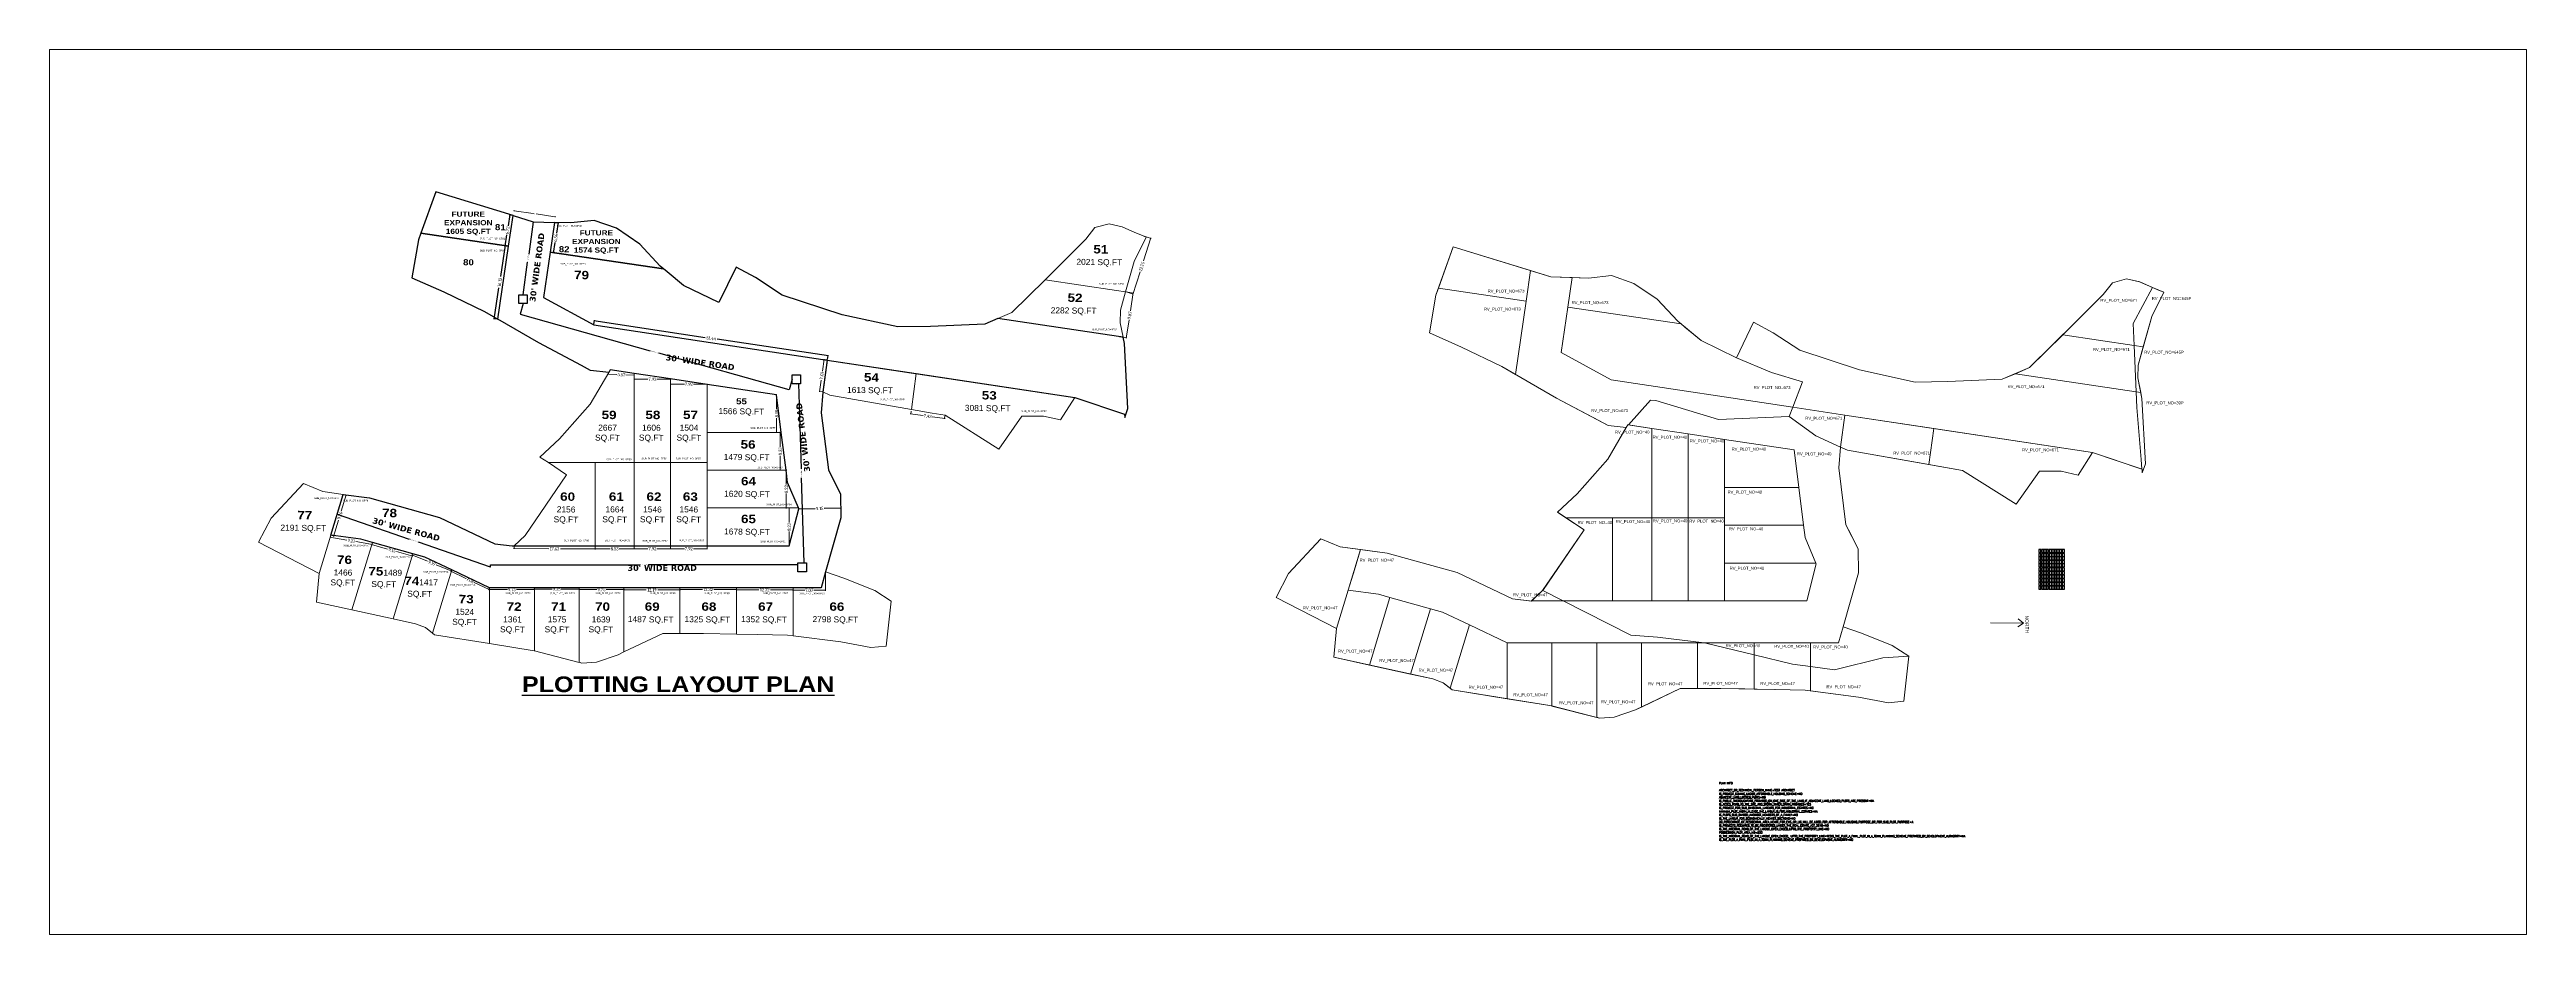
# Model space of a CAD drawing. Header units: metres. Extents: x 12268 to 12808, y 948 to 1141.
import ezdxf

# ---------------------------------------------------------------- set-up
doc = ezdxf.new("R2010")
doc.units = ezdxf.units.M
doc.linetypes.add('CONTINULUS', pattern=[0])
doc.layers.get('0').update_dxf_attribs({"color": 49})
for name, color, linetype, lineweight in [('ACCESS_ROAD', 7, 'Continuous', 5), ('INTERNAL_ROADS_RESIDENTIAL', 7, 'Continuous', 5), ('LAND_BOUNDARY', 7, 'Continuous', 5), ('NORTH_DIRECTION', 7, 'Continuous', 0), ('outer', 7, 'Continuous', 5), ('PLAN', 7, 'Continuous', 40), ('SUB_PLOT_51', 7, 'Continuous', 5), ('SUB_PLOT_51_RV_PLOT_1', 7, 'Continuous', 5), ('SUB_PLOT_51_RV_PLOT_3', 7, 'Continuous', 5), ('SUB_PLOT_52', 7, 'Continuous', 5), ('SUB_PLOT_52_RV_PLOT_1', 7, 'Continuous', 20), ('SUB_PLOT_52_RV_PLOT_3', 7, 'Continuous', 20), ('SUB_PLOT_53', 7, 'Continuous', 5), ('SUB_PLOT_53_RV_PLOT_3', 7, 'Continuous', 5), ('SUB_PLOT_54', 7, 'Continuous', 5), ('SUB_PLOT_54_RV_PLOT_3', 7, 'Continuous', 5), ('SUB_PLOT_55', 7, 'Continuous', 5), ('SUB_PLOT_55_RV_PLOT_5', 7, 'Continuous', 5), ('SUB_PLOT_56', 7, 'Continuous', 5), ('SUB_PLOT_56_RV_PLOT_5', 7, 'Continuous', 5), ('SUB_PLOT_57', 7, 'Continuous', 5), ('SUB_PLOT_57_RV_PLOT_5', 7, 'Continuous', 5), ('SUB_PLOT_58', 7, 'Continuous', 5), ('SUB_PLOT_58_RV_PLOT_5', 7, 'Continuous', 5), ('SUB_PLOT_59', 7, 'Continuous', 5), ('SUB_PLOT_59_RV_PLOT_5', 7, 'Continuous', 5), ('SUB_PLOT_60', 7, 'Continuous', 5), ('SUB_PLOT_60_RV_PLOT_5', 7, 'Continuous', 5), ('SUB_PLOT_60_RV_PLOT_6', 7, 'Continuous', 5), ('SUB_PLOT_61', 7, 'Continuous', 5), ('SUB_PLOT_61_RV_PLOT_5', 7, 'Continuous', 5), ('SUB_PLOT_62', 7, 'Continuous', 5), ('SUB_PLOT_62_RV_PLOT_5', 7, 'Continuous', 5), ('SUB_PLOT_63', 7, 'Continuous', 5), ('SUB_PLOT_63_RV_PLOT_5', 7, 'Continuous', 5), ('SUB_PLOT_64', 7, 'Continuous', 5), ('SUB_PLOT_64_RV_PLOT_5', 7, 'Continuous', 5), ('SUB_PLOT_65', 7, 'Continuous', 5), ('SUB_PLOT_65_RV_PLOT_5', 7, 'Continuous', 5), ('SUB_PLOT_66', 7, 'Continuous', 5), ('SUB_PLOT_66_RV_PLOT_5', 7, 'Continuous', 5), ('SUB_PLOT_66_RV_PLOT_6', 7, 'Continuous', 5), ('SUB_PLOT_67', 7, 'Continuous', 5), ('SUB_PLOT_67_RV_PLOT_5', 7, 'Continuous', 5), ('SUB_PLOT_67_RV_PLOT_6', 7, 'Continuous', 5), ('SUB_PLOT_68', 7, 'Continuous', 5), ('SUB_PLOT_68_RV_PLOT_5', 7, 'Continuous', 5), ('SUB_PLOT_68_RV_PLOT_6', 7, 'Continuous', 5), ('SUB_PLOT_69', 7, 'Continuous', 5), ('SUB_PLOT_69_RV_PLOT_6', 7, 'Continuous', 5), ('SUB_PLOT_70', 7, 'Continuous', 5), ('SUB_PLOT_70_RV_PLOT_6', 7, 'Continuous', 5), ('SUB_PLOT_71', 7, 'Continuous', 5), ('SUB_PLOT_71_RV_PLOT_6', 7, 'Continuous', 5), ('SUB_PLOT_72', 7, 'Continuous', 5), ('SUB_PLOT_72_RV_PLOT_6', 7, 'Continuous', 5), ('SUB_PLOT_73', 7, 'Continuous', 5), ('SUB_PLOT_73_RV_PLOT_6', 7, 'Continuous', 5), ('SUB_PLOT_74', 7, 'Continuous', 5), ('SUB_PLOT_74_RV_PLOT_6', 7, 'Continuous', 5), ('SUB_PLOT_75', 7, 'Continuous', 5), ('SUB_PLOT_75_RV_PLOT_6', 7, 'Continuous', 5), ('SUB_PLOT_76', 7, 'Continuous', 5), ('SUB_PLOT_76_RV_PLOT_6', 7, 'Continuous', 5), ('SUB_PLOT_77', 7, 'Continuous', 5), ('SUB_PLOT_77_RV_PLOT_6', 7, 'Continuous', 5), ('SUB_PLOT_78_RV_PLOT_3', 7, 'Continuous', 5), ('SUB_PLOT_78_RV_PLOT_4', 7, 'Continuous', 5), ('SUB_PLOT_78_RV_PLOT_5', 7, 'Continuous', 5), ('SUB_PLOT_78_RV_PLOT_6', 7, 'Continuous', 5), ('SUB_PLOT_79_RV_PLOT_2', 7, 'Continuous', 5), ('SUB_PLOT_79_RV_PLOT_3', 7, 'Continuous', 5), ('SUB_PLOT_79_RV_PLOT_4', 7, 'Continuous', 5), ('SUB_PLOT_80_RV_PLOT_4', 7, 'Continuous', 5), ('SUB_PLOT_81_RV_PLOT_4', 7, 'Continuous', 5), ('SUB_PLOT_82_RV_PLOT_4', 7, 'Continuous', 5)]:
    doc.layers.add(name, color=color, linetype=linetype, lineweight=lineweight)
for name, color, linetype in [('INTERNAL_JUNCTIONS', 7, 'Continuous'), ('PLANTATION_TREECOVER', 7, 'Continuous'), ('SUB_PLOT_78', 7, 'Continuous'), ('SUB_PLOT_79', 7, 'Continuous'), ('SUB_PLOT_80', 7, 'Continuous'), ('SUB_PLOT_81', 7, 'Continuous'), ('SUB_PLOT_82', 7, 'Continuous')]:
    doc.layers.add(name, color=color, linetype=linetype)
doc.layers.add('PLAN_INFO', color=1, linetype='Continuous', plot=False)
doc.styles.add('Arial', font='arial.ttf', dxfattribs={"height": 0.2})
doc.styles.add('SASMITA', font='cambria.ttc')
doc.styles.get("Standard").update_dxf_attribs({"font": 'arial.ttf'})
doc.styles.add('style2', font='arial.ttf', dxfattribs={"height": 0.3})
doc.dimstyles.new('INT DIM', dxfattribs={"dimtxt": 0.3, "dimasz": 0.1, "dimexe": 0.18, "dimexo": 0.0625, "dimgap": 0.09, "dimtad": 0, "dimzin": 0, "dimdsep": 46, "dimtxsty": 'style2', "dimblk": 'OPEN90', "dimcen": 0.09, "dimse1": 1, "dimse2": 1, "dimclrd": 250, "dimclrt": 256, "dimadec": 0, "dimazin": 0, "dimtfac": 1, "dimtofl": 0, "dimtmove": 0, "dimatfit": 3, "dimfxl": 1, "dimtolj": 1, "dimtzin": 0, "dimlwd": -1, "dimarcsym": 0})
doc.dimstyles.new('meter', dxfattribs={"dimtxt": 0.2, "dimasz": 0.1, "dimexe": 0, "dimexo": 0, "dimgap": 0.09, "dimtad": 0, "dimzin": 0, "dimdsep": 46, "dimtxsty": 'Arial', "dimblk": 'ARCHTICK', "dimcen": 7.09, "dimclrd": 23, "dimclre": 23, "dimclrt": 75, "dimadec": 0, "dimazin": 0, "dimtfac": 1, "dimtofl": 0, "dimtmove": 1, "dimatfit": 3, "dimldrblk": 'OPEN90', "dimfxl": 1, "dimtolj": 1, "dimtzin": 0, "dimarcsym": 0})
doc.dimstyles.new('style1', dxfattribs={"dimtxt": 0.7, "dimasz": 0.15, "dimexe": 0.1, "dimexo": 0.1, "dimgap": 0.09, "dimtad": 0, "dimzin": 0, "dimdsep": 46, "dimtxsty": 'SASMITA', "dimblk": 'ARCHTICK', "dimcen": 0.09, "dimdle": 0.1, "dimclrd": 4, "dimclre": 4, "dimclrt": 4, "dimadec": 0, "dimazin": 0, "dimtfac": 1, "dimtix": 1, "dimtofl": 0, "dimtmove": 1, "dimatfit": 3, "dimldrblk": 'OPEN90', "dimfxl": 1, "dimtolj": 1, "dimtzin": 0, "dimlwd": -1, "dimlwe": -1, "dimarcsym": 0})

# ---------------------------------------------------------------- blocks, each defined once
blk = doc.blocks.new('_ArchTick')
at = {"color": 0, "linetype": 'ByBlock', "const_width": 0.15}
blk.add_lwpolyline([(-0.5, -0.5), (0.5, 0.5)], dxfattribs=at)
blk = doc.blocks.new('*D3')
at = {"layer": 'Defpoints', "color": 0}
for p in [(12390.093687, 1070.854242, -0.000003), (12395.648081, 1070.271092), (12395.662079, 1070.646749, -0.000003)]:
    blk.add_point(p, dxfattribs=at)
at = {"layer": 'SUB_PLOT_59', "color": 4}
for p, q in [((12389.979758, 1070.482309), (12391.871315, 1070.411825)), ((12390.089963, 1070.754312), (12390.075965, 1070.378655)), ((12395.748012, 1070.267369), (12393.856455, 1070.337853)), ((12395.658355, 1070.546818), (12395.644357, 1070.171162))]:
    blk.add_line(p, q, dxfattribs=at)
at = {"layer": 'SUB_PLOT_59', "color": 4, "xscale": 0.15, "yscale": 0.15, "zscale": 0.15}
for p, rotation in [((12390.079689, 1070.478586), 177.865993), ((12395.648081, 1070.271092), 357.865993)]:
    blk.add_blockref('_ArchTick', p, dxfattribs=dict(at, rotation=rotation))
at = {"layer": 'SUB_PLOT_59', "color": 4, "insert": (12392.863885, 1070.374839), "char_height": 0.7, "attachment_point": 5, "rotation": 357.86599256, "style": 'SASMITA'}
blk.add_mtext('\\A1;5.57', dxfattribs=at)
blk = doc.blocks.new('_Open90')
at = {"layer": 'PLAN', "color": 0, "lineweight": -2}
for p, q in [((0, 0), (-1, 0)), ((-0.5, 0.5), (0, 0)), ((0, 0), (-0.5, -0.5))]:
    blk.add_line(p, q, dxfattribs=at)
blk = doc.blocks.new('*D4')
at = {"layer": 'Defpoints', "color": 0}
for p in [(12395.662079, 1069.454338, -0.000003), (12395.662079, 1069.385478), (12403.586879, 1069.454338, -0.000003)]:
    blk.add_point(p, dxfattribs=at)
at = {"layer": 'SUB_PLOT_58', "color": 4}
for p, q in [((12395.562079, 1069.385478), (12398.64516, 1069.385478)), ((12395.662079, 1069.354338), (12395.662079, 1069.285478)), ((12403.686879, 1069.385478), (12400.603798, 1069.385478)), ((12403.586879, 1069.354338), (12403.586879, 1069.285478))]:
    blk.add_line(p, q, dxfattribs=at)
at = {"layer": 'SUB_PLOT_58', "color": 4, "xscale": 0.15, "yscale": 0.15, "zscale": 0.15, "rotation": 180}
blk.add_blockref('_ArchTick', (12395.662079, 1069.385478), dxfattribs=at)
at = {"layer": 'SUB_PLOT_58', "color": 4, "xscale": 0.15, "yscale": 0.15, "zscale": 0.15}
blk.add_blockref('_ArchTick', (12403.586879, 1069.385478), dxfattribs=at)
at = {"layer": 'SUB_PLOT_58', "color": 4, "insert": (12399.624479, 1069.385478), "char_height": 0.7, "attachment_point": 5, "style": 'SASMITA'}
blk.add_mtext('\\A1;7.92', dxfattribs=at)
blk = doc.blocks.new('*D5')
at = {"layer": 'Defpoints', "color": 0}
for p in [(12403.586879, 1068.307768), (12403.586879, 1068.261927, -0.000003), (12411.511679, 1068.261927, -0.000003)]:
    blk.add_point(p, dxfattribs=at)
at = {"layer": 'SUB_PLOT_57', "color": 4}
for p, q in [((12403.486879, 1068.307768), (12406.56996, 1068.307768)), ((12403.586879, 1068.361927), (12403.586879, 1068.407768)), ((12411.611679, 1068.307768), (12408.528598, 1068.307768)), ((12411.511679, 1068.361927), (12411.511679, 1068.407768))]:
    blk.add_line(p, q, dxfattribs=at)
at = {"layer": 'SUB_PLOT_57', "color": 4, "xscale": 0.15, "yscale": 0.15, "zscale": 0.15, "rotation": 180}
blk.add_blockref('_ArchTick', (12403.586879, 1068.307768), dxfattribs=at)
at = {"layer": 'SUB_PLOT_57', "color": 4, "xscale": 0.15, "yscale": 0.15, "zscale": 0.15}
blk.add_blockref('_ArchTick', (12411.511679, 1068.307768), dxfattribs=at)
at = {"layer": 'SUB_PLOT_57', "color": 4, "insert": (12407.549279, 1068.307768), "char_height": 0.7, "attachment_point": 5, "style": 'SASMITA'}
blk.add_mtext('\\A1;7.92', dxfattribs=at)
blk = doc.blocks.new('*D6')
at = {"layer": 'Defpoints', "color": 0}
for p in [(12426.6597, 1065.982669, -0.000003), (12426.6597, 1057.799638, -0.000003), (12426.6597, 1057.799638)]:
    blk.add_point(p, dxfattribs=at)
at = {"layer": 'SUB_PLOT_55', "color": 4}
for p, q in [((12426.6597, 1066.082669), (12426.6597, 1062.893536)), ((12426.6597, 1057.699638), (12426.6597, 1060.888772))]:
    blk.add_line(p, q, dxfattribs=at)
at = {"layer": 'SUB_PLOT_55', "color": 4, "xscale": 0.15, "yscale": 0.15, "zscale": 0.15}
for p, rotation in [((12426.6597, 1065.982669), 90), ((12426.6597, 1057.799638), 270)]:
    blk.add_blockref('_ArchTick', p, dxfattribs=dict(at, rotation=rotation))
at = {"layer": 'SUB_PLOT_55', "color": 4, "insert": (12426.6597, 1061.891154), "char_height": 0.7, "attachment_point": 5, "rotation": 90, "style": 'SASMITA'}
blk.add_mtext('\\A1;8.18', dxfattribs=at)
blk = doc.blocks.new('*D7')
at = {"layer": 'Defpoints', "color": 0}
for p in [(12427.686465, 1057.799638, -0.000003), (12427.422175, 1049.570038), (12427.686465, 1049.570038, -0.000003)]:
    blk.add_point(p, dxfattribs=at)
at = {"layer": 'SUB_PLOT_56', "color": 4}
for p, q in [((12427.586465, 1057.799638), (12427.322175, 1057.799638)), ((12427.422175, 1057.899638), (12427.422175, 1054.673789)), ((12427.422175, 1049.470038), (12427.422175, 1052.695888)), ((12427.586465, 1049.570038), (12427.322175, 1049.570038))]:
    blk.add_line(p, q, dxfattribs=at)
at = {"layer": 'SUB_PLOT_56', "color": 4, "xscale": 0.15, "yscale": 0.15, "zscale": 0.15}
for p, rotation in [((12427.422175, 1057.799638), 90), ((12427.422175, 1049.570038), 270)]:
    blk.add_blockref('_ArchTick', p, dxfattribs=dict(at, rotation=rotation))
at = {"layer": 'SUB_PLOT_56', "color": 4, "insert": (12427.422175, 1053.684838), "char_height": 0.7, "attachment_point": 5, "rotation": 90, "style": 'SASMITA'}
blk.add_mtext('\\A1;8.23', dxfattribs=at)
blk = doc.blocks.new('*D8')
at = {"layer": 'Defpoints', "color": 0}
for p in [(12428.719074, 1049.570038, -0.000003), (12428.719074, 1041.340438, -0.000003), (12428.773637, 1041.340438)]:
    blk.add_point(p, dxfattribs=at)
at = {"layer": 'SUB_PLOT_64', "color": 4}
for p, q in [((12428.773637, 1049.670038), (12428.773637, 1046.444189)), ((12428.819074, 1049.570038), (12428.873637, 1049.570038)), ((12428.773637, 1041.240438), (12428.773637, 1044.466288)), ((12428.819074, 1041.340438), (12428.873637, 1041.340438))]:
    blk.add_line(p, q, dxfattribs=at)
at = {"layer": 'SUB_PLOT_64', "color": 4, "xscale": 0.15, "yscale": 0.15, "zscale": 0.15}
for p, rotation in [((12428.773637, 1049.570038), 90), ((12428.773637, 1041.340438), 270)]:
    blk.add_blockref('_ArchTick', p, dxfattribs=dict(at, rotation=rotation))
at = {"layer": 'SUB_PLOT_64', "color": 4, "insert": (12428.773637, 1045.455238), "char_height": 0.7, "attachment_point": 5, "rotation": 90, "style": 'SASMITA'}
blk.add_mtext('\\A1;8.23', dxfattribs=at)
blk = doc.blocks.new('*D9')
at = {"layer": 'Defpoints', "color": 0}
for p in [(12429.408857, 1041.340438, -0.000003), (12429.408857, 1041.340438), (12429.408857, 1033.110838, -0.000003)]:
    blk.add_point(p, dxfattribs=at)
at = {"layer": 'SUB_PLOT_65', "color": 4}
for p, q in [((12429.408857, 1041.440438), (12429.408857, 1038.214589)), ((12429.408857, 1033.010838), (12429.408857, 1036.236688))]:
    blk.add_line(p, q, dxfattribs=at)
at = {"layer": 'SUB_PLOT_65', "color": 4, "xscale": 0.15, "yscale": 0.15, "zscale": 0.15}
for p, rotation in [((12429.408857, 1041.340438), 90), ((12429.408857, 1033.110838), 270)]:
    blk.add_blockref('_ArchTick', p, dxfattribs=dict(at, rotation=rotation))
at = {"layer": 'SUB_PLOT_65', "color": 4, "insert": (12429.408857, 1037.225638), "char_height": 0.7, "attachment_point": 5, "rotation": 90, "style": 'SASMITA'}
blk.add_mtext('\\A1;8.23', dxfattribs=at)
blk = doc.blocks.new('*D10')
at = {"layer": 'Defpoints', "color": 0}
for p in [(12403.586879, 1033.110838, -0.000003), (12403.586879, 1032.475017), (12411.511679, 1033.110838, -0.000003)]:
    blk.add_point(p, dxfattribs=at)
at = {"layer": 'SUB_PLOT_63', "color": 4}
for p, q in [((12403.486879, 1032.475017), (12406.56996, 1032.475017)), ((12403.586879, 1033.010838), (12403.586879, 1032.375017)), ((12411.611679, 1032.475017), (12408.528598, 1032.475017)), ((12411.511679, 1033.010838), (12411.511679, 1032.375017))]:
    blk.add_line(p, q, dxfattribs=at)
at = {"layer": 'SUB_PLOT_63', "color": 4, "xscale": 0.15, "yscale": 0.15, "zscale": 0.15, "rotation": 180}
blk.add_blockref('_ArchTick', (12403.586879, 1032.475017), dxfattribs=at)
at = {"layer": 'SUB_PLOT_63', "color": 4, "xscale": 0.15, "yscale": 0.15, "zscale": 0.15}
blk.add_blockref('_ArchTick', (12411.511679, 1032.475017), dxfattribs=at)
at = {"layer": 'SUB_PLOT_63', "color": 4, "insert": (12407.549279, 1032.475017), "char_height": 0.7, "attachment_point": 5, "style": 'SASMITA'}
blk.add_mtext('\\A1;7.92', dxfattribs=at)
blk = doc.blocks.new('*D11')
at = {"layer": 'Defpoints', "color": 0}
for p in [(12395.662079, 1033.110838, -0.000003), (12403.586879, 1033.110838), (12403.586879, 1032.475017)]:
    blk.add_point(p, dxfattribs=at)
at = {"layer": 'SUB_PLOT_62', "color": 4}
for p, q in [((12395.562079, 1032.475017), (12398.64516, 1032.475017)), ((12395.662079, 1033.010838), (12395.662079, 1032.375017)), ((12403.686879, 1032.475017), (12400.603798, 1032.475017)), ((12403.586879, 1033.010838), (12403.586879, 1032.375017))]:
    blk.add_line(p, q, dxfattribs=at)
at = {"layer": 'SUB_PLOT_62', "color": 4, "xscale": 0.15, "yscale": 0.15, "zscale": 0.15, "rotation": 180}
blk.add_blockref('_ArchTick', (12395.662079, 1032.475017), dxfattribs=at)
at = {"layer": 'SUB_PLOT_62', "color": 4, "xscale": 0.15, "yscale": 0.15, "zscale": 0.15}
blk.add_blockref('_ArchTick', (12403.586879, 1032.475017), dxfattribs=at)
at = {"layer": 'SUB_PLOT_62', "color": 4, "insert": (12399.624479, 1032.475017), "char_height": 0.7, "attachment_point": 5, "style": 'SASMITA'}
blk.add_mtext('\\A1;7.92', dxfattribs=at)
blk = doc.blocks.new('*D12')
at = {"layer": 'Defpoints', "color": 0}
for p in [(12387.127679, 1033.110838, -0.000003), (12395.662079, 1033.110838), (12395.662079, 1032.475017)]:
    blk.add_point(p, dxfattribs=at)
at = {"layer": 'SUB_PLOT_61', "color": 4}
for p, q in [((12387.027679, 1032.475017), (12390.405929, 1032.475017)), ((12387.127679, 1033.010838), (12387.127679, 1032.375017)), ((12395.762079, 1032.475017), (12392.383829, 1032.475017)), ((12395.662079, 1033.010838), (12395.662079, 1032.375017))]:
    blk.add_line(p, q, dxfattribs=at)
at = {"layer": 'SUB_PLOT_61', "color": 4, "xscale": 0.15, "yscale": 0.15, "zscale": 0.15, "rotation": 180}
blk.add_blockref('_ArchTick', (12387.127679, 1032.475017), dxfattribs=at)
at = {"layer": 'SUB_PLOT_61', "color": 4, "xscale": 0.15, "yscale": 0.15, "zscale": 0.15}
blk.add_blockref('_ArchTick', (12395.662079, 1032.475017), dxfattribs=at)
at = {"layer": 'SUB_PLOT_61', "color": 4, "insert": (12391.394879, 1032.475017), "char_height": 0.7, "attachment_point": 5, "style": 'SASMITA'}
blk.add_mtext('\\A1;8.53', dxfattribs=at)
blk = doc.blocks.new('*D13')
at = {"layer": 'Defpoints', "color": 0}
for p in [(12369.498798, 1032.525545), (12369.502119, 1033.110838, -0.000003), (12387.127679, 1033.010838)]:
    blk.add_point(p, dxfattribs=at)
at = {"layer": 'SUB_PLOT_60', "color": 4}
for p, q in [((12369.3988, 1032.526112), (12377.052228, 1032.48269)), ((12369.501552, 1033.01084), (12369.498231, 1032.425546)), ((12387.224357, 1032.424977), (12379.570928, 1032.4684)), ((12387.127112, 1032.91084), (12387.123791, 1032.325546))]:
    blk.add_line(p, q, dxfattribs=at)
at = {"layer": 'SUB_PLOT_60', "color": 4, "xscale": 0.15, "yscale": 0.15, "zscale": 0.15}
for p, rotation in [((12369.498798, 1032.525545), 179.674931), ((12387.124358, 1032.425545), 359.674931)]:
    blk.add_blockref('_ArchTick', p, dxfattribs=dict(at, rotation=rotation))
at = {"layer": 'SUB_PLOT_60', "color": 4, "insert": (12378.311578, 1032.475545), "char_height": 0.7, "attachment_point": 5, "rotation": 359.67493138, "style": 'SASMITA'}
blk.add_mtext('\\A1;17.63', dxfattribs=at)
blk = doc.blocks.new('*D14')
at = {"layer": 'Defpoints', "color": 0}
for p in [(12332.269242, 1044.304848, -0.000003), (12329.580909, 1035.441449, -0.000003), (12330.22069, 1035.247399)]:
    blk.add_point(p, dxfattribs=at)
at = {"layer": 'SUB_PLOT_77', "color": 4}
for p, q in [((12332.938048, 1044.206493), (12331.857416, 1040.643664)), ((12332.364937, 1044.275823), (12333.004718, 1044.081772)), ((12330.191665, 1035.151704), (12331.272297, 1038.714532)), ((12329.676604, 1035.412424), (12330.316385, 1035.218374))]:
    blk.add_line(p, q, dxfattribs=at)
at = {"layer": 'SUB_PLOT_77', "color": 4, "xscale": 0.15, "yscale": 0.15, "zscale": 0.15}
for p, rotation in [((12332.909023, 1044.110798), 73.127069), ((12330.22069, 1035.247399), 253.127069)]:
    blk.add_blockref('_ArchTick', p, dxfattribs=dict(at, rotation=rotation))
at = {"layer": 'SUB_PLOT_77', "color": 4, "insert": (12331.564856, 1039.679098), "char_height": 0.7, "attachment_point": 5, "rotation": 73.1270691, "style": 'SASMITA'}
blk.add_mtext('\\A1;9.26', dxfattribs=at)
blk = doc.blocks.new('*D15')
at = {"layer": 'Defpoints', "color": 0}
for p in [(12329.580909, 1035.441449, -0.000003), (12338.575317, 1033.400596), (12338.654548, 1033.853256, -0.000003)]:
    blk.add_point(p, dxfattribs=at)
at = {"layer": 'SUB_PLOT_76', "color": 4}
for p, q in [((12329.403175, 1035.00603), (12333.060613, 1034.365855)), ((12329.563667, 1035.342947), (12329.484437, 1034.890286)), ((12338.67382, 1033.383354), (12335.016383, 1034.023529)), ((12338.637307, 1033.754754), (12338.558076, 1033.302093))]:
    blk.add_line(p, q, dxfattribs=at)
at = {"layer": 'SUB_PLOT_76', "color": 4, "xscale": 0.15, "yscale": 0.15, "zscale": 0.15}
for p, rotation in [((12329.501678, 1034.988789), 170.071879), ((12338.575317, 1033.400596), 350.071879)]:
    blk.add_blockref('_ArchTick', p, dxfattribs=dict(at, rotation=rotation))
at = {"layer": 'SUB_PLOT_76', "color": 4, "insert": (12334.038498, 1034.194692), "char_height": 0.7, "attachment_point": 5, "rotation": 350.0718789, "style": 'SASMITA'}
blk.add_mtext('\\A1;9.21', dxfattribs=at)
blk = doc.blocks.new('*D16')
at = {"layer": 'Defpoints', "color": 0}
for p in [(12338.654548, 1033.853256, -0.000003), (12347.323458, 1030.891938), (12347.46266, 1031.389622, -0.000003)]:
    blk.add_point(p, dxfattribs=at)
at = {"layer": 'SUB_PLOT_75', "color": 4}
for p, q in [((12338.419042, 1033.382509), (12341.961635, 1032.391644)), ((12338.627612, 1033.756952), (12338.48841, 1033.259269)), ((12347.419762, 1030.865002), (12343.877169, 1031.855868)), ((12347.435724, 1031.293318), (12347.296522, 1030.795635))]:
    blk.add_line(p, q, dxfattribs=at)
at = {"layer": 'SUB_PLOT_75', "color": 4, "xscale": 0.15, "yscale": 0.15, "zscale": 0.15}
for p, rotation in [((12338.515346, 1033.355573), 164.373662), ((12347.323458, 1030.891938), 344.373662)]:
    blk.add_blockref('_ArchTick', p, dxfattribs=dict(at, rotation=rotation))
at = {"layer": 'SUB_PLOT_75', "color": 4, "insert": (12342.919402, 1032.123756), "char_height": 0.7, "attachment_point": 5, "rotation": 344.37366208, "style": 'SASMITA'}
blk.add_mtext('\\A1;9.15', dxfattribs=at)
blk = doc.blocks.new('*D17')
at = {"layer": 'Defpoints', "color": 0}
for p in [(12347.46266, 1031.389622, -0.000003), (12355.835955, 1027.592933), (12355.949024, 1027.86519, -0.000003)]:
    blk.add_point(p, dxfattribs=at)
at = {"layer": 'SUB_PLOT_74', "color": 4}
for p, q in [((12347.257238, 1031.155719), (12350.669156, 1029.738732)), ((12347.424306, 1031.29727), (12347.311236, 1031.025013)), ((12355.928307, 1027.554579), (12352.516389, 1028.971566)), ((12355.91067, 1027.772838), (12355.7976, 1027.500581))]:
    blk.add_line(p, q, dxfattribs=at)
at = {"layer": 'SUB_PLOT_74', "color": 4, "xscale": 0.15, "yscale": 0.15, "zscale": 0.15}
for p, rotation in [((12347.34959, 1031.117365), 157.44663), ((12355.835955, 1027.592933), 337.44663)]:
    blk.add_blockref('_ArchTick', p, dxfattribs=dict(at, rotation=rotation))
at = {"layer": 'SUB_PLOT_74', "color": 4, "insert": (12351.592773, 1029.355149), "char_height": 0.7, "attachment_point": 5, "rotation": 337.44663008, "style": 'SASMITA'}
blk.add_mtext('\\A1;9.19', dxfattribs=at)
blk = doc.blocks.new('*D18')
at = {"layer": 'Defpoints', "color": 0}
for p in [(12355.779824, 1027.509025), (12355.949024, 1027.86519, -0.000003), (12364.15502, 1023.966838, -0.000003)]:
    blk.add_point(p, dxfattribs=at)
at = {"layer": 'SUB_PLOT_73', "color": 4}
for p, q in [((12355.689499, 1027.551936), (12358.974896, 1025.99117)), ((12355.906114, 1027.774864), (12355.736914, 1027.4187)), ((12364.076146, 1023.567764), (12360.790748, 1025.128529)), ((12364.11211, 1023.876513), (12363.94291, 1023.520348))]:
    blk.add_line(p, q, dxfattribs=at)
at = {"layer": 'SUB_PLOT_73', "color": 4, "xscale": 0.15, "yscale": 0.15, "zscale": 0.15}
for p, rotation in [((12355.779824, 1027.509025), 154.589413), ((12363.98582, 1023.610674), 334.589413)]:
    blk.add_blockref('_ArchTick', p, dxfattribs=dict(at, rotation=rotation))
at = {"layer": 'SUB_PLOT_73', "color": 4, "insert": (12359.882822, 1025.55985), "char_height": 0.7, "attachment_point": 5, "rotation": 334.58941301, "style": 'SASMITA'}
blk.add_mtext('\\A1;9.08', dxfattribs=at)
blk = doc.blocks.new('*D19')
at = {"layer": 'Defpoints', "color": 0}
for p in [(12364.154883, 1023.575111), (12364.154885, 1023.966902, -0.000003), (12373.908485, 1023.966838, -0.000003)]:
    blk.add_point(p, dxfattribs=at)
at = {"layer": 'SUB_PLOT_72', "color": 4}
for p, q in [((12364.054883, 1023.575111), (12368.037157, 1023.575085)), ((12364.154885, 1023.866902), (12364.154882, 1023.475111)), ((12374.008483, 1023.575046), (12370.026208, 1023.575072)), ((12373.908485, 1023.866838), (12373.908482, 1023.475047))]:
    blk.add_line(p, q, dxfattribs=at)
at = {"layer": 'SUB_PLOT_72', "color": 4, "xscale": 0.15, "yscale": 0.15, "zscale": 0.15}
for p, rotation in [((12364.154883, 1023.575111), 179.999624), ((12373.908483, 1023.575047), 359.999624)]:
    blk.add_blockref('_ArchTick', p, dxfattribs=dict(at, rotation=rotation))
at = {"layer": 'SUB_PLOT_72', "color": 4, "insert": (12369.031683, 1023.575079), "char_height": 0.7, "attachment_point": 5, "rotation": 359.99962414, "style": 'SASMITA'}
blk.add_mtext('\\A1;9.75', dxfattribs=at)
blk = doc.blocks.new('*D20')
at = {"layer": 'Defpoints', "color": 0}
for p in [(12373.908485, 1023.966838, -0.000003), (12373.908485, 1023.670943), (12383.662085, 1023.966838, -0.000003)]:
    blk.add_point(p, dxfattribs=at)
at = {"layer": 'SUB_PLOT_71', "color": 4}
for p, q in [((12373.808485, 1023.670943), (12377.79076, 1023.670943)), ((12373.908485, 1023.866838), (12373.908485, 1023.570943)), ((12383.762085, 1023.670943), (12379.779811, 1023.670943)), ((12383.662085, 1023.866838), (12383.662085, 1023.570943))]:
    blk.add_line(p, q, dxfattribs=at)
at = {"layer": 'SUB_PLOT_71', "color": 4, "xscale": 0.15, "yscale": 0.15, "zscale": 0.15, "rotation": 180}
blk.add_blockref('_ArchTick', (12373.908485, 1023.670943), dxfattribs=at)
at = {"layer": 'SUB_PLOT_71', "color": 4, "xscale": 0.15, "yscale": 0.15, "zscale": 0.15}
blk.add_blockref('_ArchTick', (12383.662085, 1023.670943), dxfattribs=at)
at = {"layer": 'SUB_PLOT_71', "color": 4, "insert": (12378.785285, 1023.670943), "char_height": 0.7, "attachment_point": 5, "style": 'SASMITA'}
blk.add_mtext('\\A1;9.75', dxfattribs=at)
blk = doc.blocks.new('*D21')
at = {"layer": 'Defpoints', "color": 0}
for p in [(12383.662085, 1023.966838), (12383.662085, 1023.570943), (12393.415685, 1023.966838, -0.000003)]:
    blk.add_point(p, dxfattribs=at)
at = {"layer": 'SUB_PLOT_70', "color": 4}
for p, q in [((12383.562085, 1023.570943), (12387.54436, 1023.570943)), ((12383.662085, 1023.866838), (12383.662085, 1023.470943)), ((12393.515685, 1023.570943), (12389.533411, 1023.570943)), ((12393.415685, 1023.866838), (12393.415685, 1023.470943))]:
    blk.add_line(p, q, dxfattribs=at)
at = {"layer": 'SUB_PLOT_70', "color": 4, "xscale": 0.15, "yscale": 0.15, "zscale": 0.15, "rotation": 180}
blk.add_blockref('_ArchTick', (12383.662085, 1023.570943), dxfattribs=at)
at = {"layer": 'SUB_PLOT_70', "color": 4, "xscale": 0.15, "yscale": 0.15, "zscale": 0.15}
blk.add_blockref('_ArchTick', (12393.415685, 1023.570943), dxfattribs=at)
at = {"layer": 'SUB_PLOT_70', "color": 4, "insert": (12388.538885, 1023.570943), "char_height": 0.7, "attachment_point": 5, "style": 'SASMITA'}
blk.add_mtext('\\A1;9.75', dxfattribs=at)
blk = doc.blocks.new('*D22')
at = {"layer": 'Defpoints', "color": 0}
for p in [(12393.415685, 1023.966838), (12393.415685, 1023.495943), (12405.60102, 1023.966838, -0.000003)]:
    blk.add_point(p, dxfattribs=at)
at = {"layer": 'SUB_PLOT_69', "color": 4}
for p, q in [((12393.315685, 1023.495943), (12398.240619, 1023.495943)), ((12393.415685, 1023.866838), (12393.415685, 1023.395943)), ((12405.70102, 1023.495943), (12400.776086, 1023.495943)), ((12405.60102, 1023.866838), (12405.60102, 1023.395943))]:
    blk.add_line(p, q, dxfattribs=at)
at = {"layer": 'SUB_PLOT_69', "color": 4, "xscale": 0.15, "yscale": 0.15, "zscale": 0.15, "rotation": 180}
blk.add_blockref('_ArchTick', (12393.415685, 1023.495943), dxfattribs=at)
at = {"layer": 'SUB_PLOT_69', "color": 4, "xscale": 0.15, "yscale": 0.15, "zscale": 0.15}
blk.add_blockref('_ArchTick', (12405.60102, 1023.495943), dxfattribs=at)
at = {"layer": 'SUB_PLOT_69', "color": 4, "insert": (12399.508353, 1023.495943), "char_height": 0.7, "attachment_point": 5, "style": 'SASMITA'}
blk.add_mtext('\\A1;12.19', dxfattribs=at)
blk = doc.blocks.new('*D23')
at = {"layer": 'Defpoints', "color": 0}
for p in [(12405.60102, 1023.966838), (12405.60102, 1023.595943), (12417.92002, 1023.966838, -0.000003)]:
    blk.add_point(p, dxfattribs=at)
at = {"layer": 'SUB_PLOT_68', "color": 4}
for p, q in [((12405.50102, 1023.595943), (12410.501404, 1023.595943)), ((12405.60102, 1023.866838), (12405.60102, 1023.495943)), ((12418.02002, 1023.595943), (12413.019637, 1023.595943)), ((12417.92002, 1023.866838), (12417.92002, 1023.495943))]:
    blk.add_line(p, q, dxfattribs=at)
at = {"layer": 'SUB_PLOT_68', "color": 4, "xscale": 0.15, "yscale": 0.15, "zscale": 0.15, "rotation": 180}
blk.add_blockref('_ArchTick', (12405.60102, 1023.595943), dxfattribs=at)
at = {"layer": 'SUB_PLOT_68', "color": 4, "xscale": 0.15, "yscale": 0.15, "zscale": 0.15}
blk.add_blockref('_ArchTick', (12417.92002, 1023.595943), dxfattribs=at)
at = {"layer": 'SUB_PLOT_68', "color": 4, "insert": (12411.76052, 1023.595943), "char_height": 0.7, "attachment_point": 5, "style": 'SASMITA'}
blk.add_mtext('\\A1;12.32', dxfattribs=at)
blk = doc.blocks.new('*D24')
at = {"layer": 'Defpoints', "color": 0}
for p in [(12417.92002, 1023.966838), (12417.92002, 1023.520943), (12430.23902, 1023.966838, -0.000003)]:
    blk.add_point(p, dxfattribs=at)
at = {"layer": 'SUB_PLOT_67', "color": 4}
for p, q in [((12417.82002, 1023.520943), (12422.820404, 1023.520943)), ((12417.92002, 1023.866838), (12417.92002, 1023.420943)), ((12430.33902, 1023.520943), (12425.338637, 1023.520943)), ((12430.23902, 1023.866838), (12430.23902, 1023.420943))]:
    blk.add_line(p, q, dxfattribs=at)
at = {"layer": 'SUB_PLOT_67', "color": 4, "xscale": 0.15, "yscale": 0.15, "zscale": 0.15, "rotation": 180}
blk.add_blockref('_ArchTick', (12417.92002, 1023.520943), dxfattribs=at)
at = {"layer": 'SUB_PLOT_67', "color": 4, "xscale": 0.15, "yscale": 0.15, "zscale": 0.15}
blk.add_blockref('_ArchTick', (12430.23902, 1023.520943), dxfattribs=at)
at = {"layer": 'SUB_PLOT_67', "color": 4, "insert": (12424.07952, 1023.520943), "char_height": 0.7, "attachment_point": 5, "style": 'SASMITA'}
blk.add_mtext('\\A1;12.32', dxfattribs=at)
blk = doc.blocks.new('*D25')
at = {"layer": 'Defpoints', "color": 0}
for p in [(12437.309247, 1027.446679, -0.000003), (12430.23902, 1023.966838, -0.000003), (12430.23902, 1023.411029)]:
    blk.add_point(p, dxfattribs=at)
at = {"layer": 'SUB_PLOT_66', "color": 4}
for p, q in [((12437.309247, 1027.346679), (12437.309247, 1023.311029)), ((12430.13902, 1023.411029), (12432.780369, 1023.411029)), ((12430.23902, 1023.866838), (12430.23902, 1023.311029)), ((12437.409247, 1023.411029), (12434.767899, 1023.411029))]:
    blk.add_line(p, q, dxfattribs=at)
at = {"layer": 'SUB_PLOT_66', "color": 4, "xscale": 0.15, "yscale": 0.15, "zscale": 0.15, "rotation": 180}
blk.add_blockref('_ArchTick', (12430.23902, 1023.411029), dxfattribs=at)
at = {"layer": 'SUB_PLOT_66', "color": 4, "xscale": 0.15, "yscale": 0.15, "zscale": 0.15}
blk.add_blockref('_ArchTick', (12437.309247, 1023.411029), dxfattribs=at)
at = {"layer": 'SUB_PLOT_66', "color": 4, "insert": (12433.774134, 1023.411029), "char_height": 0.7, "attachment_point": 5, "style": 'SASMITA'}
blk.add_mtext('\\A1;7.07', dxfattribs=at)
blk = doc.blocks.new('*D26')
at = {"layer": 'Defpoints', "color": 0}
for p in [(12437.701897, 1073.557287, -0.000003), (12436.026275, 1066.707775), (12436.753427, 1066.608522, -0.000003)]:
    blk.add_point(p, dxfattribs=at)
at = {"layer": 'SUB_PLOT_54', "color": 4}
for p, q in [((12436.98827, 1073.75562), (12436.633126, 1071.153735)), ((12437.602816, 1073.570811), (12436.875665, 1073.670063)), ((12436.012751, 1066.608694), (12436.367895, 1069.210579)), ((12436.654345, 1066.622047), (12435.927194, 1066.721299))]:
    blk.add_line(p, q, dxfattribs=at)
at = {"layer": 'SUB_PLOT_54', "color": 4, "xscale": 0.15, "yscale": 0.15, "zscale": 0.15}
for p, rotation in [((12436.974746, 1073.656539), 82.227455), ((12436.026275, 1066.707775), 262.227455)]:
    blk.add_blockref('_ArchTick', p, dxfattribs=dict(at, rotation=rotation))
at = {"layer": 'SUB_PLOT_54', "color": 4, "insert": (12436.500511, 1070.182157), "char_height": 0.7, "attachment_point": 5, "rotation": 82.22745487, "style": 'SASMITA'}
blk.add_mtext('\\A1;7.01', dxfattribs=at)
blk = doc.blocks.new('*D27')
at = {"layer": 'Defpoints', "color": 0}
for p in [(12455.960128, 1062.538198, -0.000003), (12455.865541, 1061.845222), (12463.326225, 1061.532763, -0.000003)]:
    blk.add_point(p, dxfattribs=at)
at = {"layer": 'SUB_PLOT_53', "color": 4}
for p, q in [((12455.766459, 1061.858746), (12458.578016, 1061.474983)), ((12455.946604, 1062.439116), (12455.852017, 1061.74614)), ((12463.330719, 1060.826263), (12460.519162, 1061.210026)), ((12463.312701, 1061.433682), (12463.218114, 1060.740706))]:
    blk.add_line(p, q, dxfattribs=at)
at = {"layer": 'SUB_PLOT_53', "color": 4, "xscale": 0.15, "yscale": 0.15, "zscale": 0.15}
for p, rotation in [((12455.865541, 1061.845222), 172.227455), ((12463.231638, 1060.839787), 352.227455)]:
    blk.add_blockref('_ArchTick', p, dxfattribs=dict(at, rotation=rotation))
at = {"layer": 'SUB_PLOT_53', "color": 4, "insert": (12459.548589, 1061.342505), "char_height": 0.7, "attachment_point": 5, "rotation": 352.22745488, "style": 'SASMITA'}
blk.add_mtext('\\A1;7.43', dxfattribs=at)
blk = doc.blocks.new('*D28')
at = {"layer": 'Defpoints', "color": 0, "ltscale": 0.5}
for p in [(12506.561575, 1100.55031, -0.000003), (12508.130645, 1100.045121), (12502.654217, 1088.414413, -0.000003)]:
    blk.add_point(p, dxfattribs=at)
at = {"layer": 'SUB_PLOT_51', "color": 4, "ltscale": 0.5}
for p, q in [((12506.656763, 1100.519663), (12508.225833, 1100.014474)), ((12508.161293, 1100.140309), (12506.563784, 1095.178595)), ((12504.19264, 1087.814037), (12505.790148, 1092.775751)), ((12502.749405, 1088.383766), (12504.318475, 1087.878577))]:
    blk.add_line(p, q, dxfattribs=at)
at = {"layer": 'SUB_PLOT_51', "color": 4, "ltscale": 0.5, "xscale": 0.15, "yscale": 0.15, "zscale": 0.15}
for p, rotation in [((12508.130645, 1100.045121), 72.153154), ((12504.223287, 1087.909225), 252.153154)]:
    blk.add_blockref('_ArchTick', p, dxfattribs=dict(at, rotation=rotation))
at = {"layer": 'SUB_PLOT_51', "color": 4, "ltscale": 0.5, "insert": (12506.176966, 1093.977173), "char_height": 0.7, "attachment_point": 5, "rotation": 72.15315439, "style": 'SASMITA'}
blk.add_mtext('\\A1;12.75', dxfattribs=at)
blk = doc.blocks.new('*D29')
at = {"layer": 'Defpoints', "color": 0, "ltscale": 0.5}
for p in [(12502.654217, 1088.414413, -0.000003), (12501.194006, 1078.650002, -0.000003), (12502.818565, 1078.407058)]:
    blk.add_point(p, dxfattribs=at)
at = {"layer": 'SUB_PLOT_52', "color": 4, "ltscale": 0.5}
for p, q in [((12502.753117, 1088.399623), (12504.377677, 1088.15668)), ((12504.293567, 1088.27037), (12503.697448, 1084.284132)), ((12502.803776, 1078.308158), (12503.399894, 1082.294396)), ((12501.292906, 1078.635212), (12502.917466, 1078.392268))]:
    blk.add_line(p, q, dxfattribs=at)
at = {"layer": 'SUB_PLOT_52', "color": 4, "ltscale": 0.5, "xscale": 0.15, "yscale": 0.15, "zscale": 0.15}
for p, rotation in [((12504.278777, 1088.17147), 81.494775), ((12502.818565, 1078.407058), 261.494775)]:
    blk.add_blockref('_ArchTick', p, dxfattribs=dict(at, rotation=rotation))
at = {"layer": 'SUB_PLOT_52', "color": 4, "ltscale": 0.5, "insert": (12503.548671, 1083.289264), "char_height": 0.7, "attachment_point": 5, "rotation": 81.49477534, "style": 'SASMITA'}
blk.add_mtext('\\A1;9.87', dxfattribs=at)
blk = doc.blocks.new('*D30')
at = {"layer": 'Defpoints', "color": 0, "ltscale": 0.5}
for p in [(12430.95286, 1068.407449), (12432.210586, 1029.373236), (12432.682499, 1029.388442)]:
    blk.add_point(p, dxfattribs=at)
at = {"layer": 'INTERNAL_ROADS_RESIDENTIAL', "color": 23, "lineweight": -2, "ltscale": 0.5}
for p, q in [((12430.95286, 1068.407449), (12431.424773, 1068.422655)), ((12431.424773, 1068.422655), (12432.022248, 1049.879695)), ((12432.682499, 1029.388442), (12432.085024, 1047.931402)), ((12432.210586, 1029.373236), (12432.682499, 1029.388442))]:
    blk.add_line(p, q, dxfattribs=at)
at = {"layer": 'INTERNAL_ROADS_RESIDENTIAL', "color": 23, "lineweight": -2, "ltscale": 0.5, "xscale": 0.1, "yscale": 0.1, "zscale": 0.1}
for p, rotation in [((12431.424773, 1068.422655), 91.845495), ((12432.682499, 1029.388442), 271.845495)]:
    blk.add_blockref('_ArchTick', p, dxfattribs=dict(at, rotation=rotation))
at = {"layer": 'INTERNAL_ROADS_RESIDENTIAL', "color": 75, "ltscale": 0.5, "insert": (12432.053636, 1048.905548), "char_height": 0.2, "attachment_point": 5, "rotation": 271.84549505, "style": 'Arial'}
blk.add_mtext('\\A1;39.05 [128\'-2"]', dxfattribs=at)
blk = doc.blocks.new('*D36')
at = {"layer": 'Defpoints', "color": 0, "ltscale": 0.5}
for p in [(12364.348703, 1028.965266), (12364.348703, 1028.419443), (12431.28717, 1028.419443)]:
    blk.add_point(p, dxfattribs=at)
at = {"layer": 'INTERNAL_ROADS_RESIDENTIAL', "color": 23, "lineweight": -2, "ltscale": 0.5}
for p, q in [((12364.348703, 1028.419443), (12364.348703, 1028.965266)), ((12364.348703, 1028.965266), (12396.84267, 1028.965266)), ((12431.28717, 1028.965266), (12398.793202, 1028.965266)), ((12431.28717, 1028.419443), (12431.28717, 1028.965266))]:
    blk.add_line(p, q, dxfattribs=at)
at = {"layer": 'INTERNAL_ROADS_RESIDENTIAL', "color": 23, "lineweight": -2, "ltscale": 0.5, "xscale": 0.1, "yscale": 0.1, "zscale": 0.1, "rotation": 180}
blk.add_blockref('_ArchTick', (12364.348703, 1028.965266), dxfattribs=at)
at = {"layer": 'INTERNAL_ROADS_RESIDENTIAL', "color": 23, "lineweight": -2, "ltscale": 0.5, "xscale": 0.1, "yscale": 0.1, "zscale": 0.1}
blk.add_blockref('_ArchTick', (12431.28717, 1028.965266), dxfattribs=at)
at = {"layer": 'INTERNAL_ROADS_RESIDENTIAL', "color": 75, "ltscale": 0.5, "insert": (12397.817936, 1028.965266), "char_height": 0.2, "attachment_point": 5, "style": 'Arial'}
blk.add_mtext('\\A1;66.94 [219\'-8"]', dxfattribs=at)
blk = doc.blocks.new('*D2')
at = {"layer": 'Defpoints', "color": 0, "ltscale": 0.5}
for p in [(12330.959606, 1039.986995), (12330.966191, 1040.006002), (12364.348703, 1028.419443)]:
    blk.add_point(p, dxfattribs=at)
at = {"layer": 'INTERNAL_ROADS_RESIDENTIAL', "color": 23, "lineweight": -2, "ltscale": 0.5}
for p, q in [((12330.959606, 1039.986995), (12330.966191, 1040.006002)), ((12330.966191, 1040.006002), (12346.666377, 1034.56672)), ((12364.355288, 1028.43845), (12348.655102, 1033.877732)), ((12364.348703, 1028.419443), (12364.355288, 1028.43845))]:
    blk.add_line(p, q, dxfattribs=at)
at = {"layer": 'INTERNAL_ROADS_RESIDENTIAL', "color": 23, "lineweight": -2, "ltscale": 0.5, "xscale": 0.1, "yscale": 0.1, "zscale": 0.1}
for p, rotation in [((12330.966191, 1040.006002), 160.891511), ((12364.355288, 1028.43845), 340.891511)]:
    blk.add_blockref('_ArchTick', p, dxfattribs=dict(at, rotation=rotation))
at = {"layer": 'INTERNAL_ROADS_RESIDENTIAL', "color": 75, "ltscale": 0.5, "insert": (12347.660739, 1034.222226), "char_height": 0.2, "attachment_point": 5, "rotation": 340.89151063, "style": 'Arial'}
blk.add_mtext('\\A1;35.34 [115\'-11"]', dxfattribs=at)
blk = doc.blocks.new('*D37')
at = {"layer": 'Defpoints', "color": 0, "ltscale": 0.5}
for p in [(12371.450703, 1085.866462), (12370.797132, 1083.546873), (12430.029444, 1069.361243)]:
    blk.add_point(p, dxfattribs=at)
at = {"layer": 'INTERNAL_ROADS_RESIDENTIAL', "color": 23, "lineweight": -2, "ltscale": 0.5}
for p, q in [((12371.450703, 1085.866462), (12370.797132, 1083.546873)), ((12370.797132, 1083.546873), (12399.147787, 1075.558757)), ((12429.375874, 1067.041653), (12401.025219, 1075.029769)), ((12430.029444, 1069.361243), (12429.375874, 1067.041653))]:
    blk.add_line(p, q, dxfattribs=at)
at = {"layer": 'INTERNAL_ROADS_RESIDENTIAL', "color": 23, "lineweight": -2, "ltscale": 0.5, "xscale": 0.1, "yscale": 0.1, "zscale": 0.1}
for p, rotation in [((12370.797132, 1083.546873), 164.26422), ((12429.375874, 1067.041653), 344.26422)]:
    blk.add_blockref('_ArchTick', p, dxfattribs=dict(at, rotation=rotation))
at = {"layer": 'INTERNAL_ROADS_RESIDENTIAL', "color": 75, "ltscale": 0.5, "insert": (12400.086503, 1075.294263), "char_height": 0.2, "attachment_point": 5, "rotation": 344.2642202, "style": 'Arial'}
blk.add_mtext('\\A1;60.86 [199\'-8"]', dxfattribs=at)
blk = doc.blocks.new('*D38')
at = {"layer": 'Defpoints', "color": 0, "ltscale": 0.5}
for p in [(12373.673475, 1103.687714, -0.000003), (12373.673475, 1103.687714), (12371.450703, 1087.774049)]:
    blk.add_point(p, dxfattribs=at)
at = {"layer": 'INTERNAL_ROADS_RESIDENTIAL', "color": 23, "lineweight": -2, "ltscale": 0.5}
for p, q in [((12373.673475, 1103.687714), (12372.684876, 1096.60996)), ((12371.450703, 1087.774049), (12372.439302, 1094.851803))]:
    blk.add_line(p, q, dxfattribs=at)
at = {"layer": 'INTERNAL_ROADS_RESIDENTIAL', "color": 23, "lineweight": -2, "ltscale": 0.5, "xscale": 0.1, "yscale": 0.1, "zscale": 0.1}
for p, rotation in [((12373.673475, 1103.687714), 82.048544), ((12371.450703, 1087.774049), 262.048544)]:
    blk.add_blockref('_ArchTick', p, dxfattribs=dict(at, rotation=rotation))
at = {"layer": 'INTERNAL_ROADS_RESIDENTIAL', "color": 75, "ltscale": 0.5, "insert": (12372.562089, 1095.730882), "char_height": 0.2, "attachment_point": 5, "rotation": 82.04854428, "style": 'Arial'}
blk.add_mtext('\\A1;16.07 [52\'-9"]', dxfattribs=at)
blk = doc.blocks.new('*D31')
at = {"layer": 'Defpoints', "color": 0}
for p in [(12368.306085, 1098.37981, -0.000003), (12365.206539, 1082.543371), (12365.956688, 1082.432855, -0.000003)]:
    blk.add_point(p, dxfattribs=at)
at = {"layer": 'SUB_PLOT_80', "color": 4}
for p, q in [((12367.570511, 1098.589258), (12366.564757, 1091.762519)), ((12368.207152, 1098.394385), (12367.457003, 1098.504901)), ((12365.191964, 1082.444439), (12366.197718, 1089.271178)), ((12365.857756, 1082.44743), (12365.107607, 1082.557947))]:
    blk.add_line(p, q, dxfattribs=at)
at = {"layer": 'SUB_PLOT_80', "color": 4, "xscale": 0.15, "yscale": 0.15, "zscale": 0.15}
for p, rotation in [((12367.555936, 1098.490326), 81.619146), ((12365.206539, 1082.543371), 261.619146)]:
    blk.add_blockref('_ArchTick', p, dxfattribs=dict(at, rotation=rotation))
at = {"layer": 'SUB_PLOT_80', "color": 4, "insert": (12366.381237, 1090.516849), "char_height": 0.7, "attachment_point": 5, "rotation": 81.61914614, "style": 'SASMITA'}
blk.add_mtext('\\A1;16.12', dxfattribs=at)
blk = doc.blocks.new('*D32')
at = {"layer": 'Defpoints', "color": 0}
for p in [(12386.838118, 1081.221383, -0.000003), (12386.974034, 1082.123411), (12437.701897, 1073.557287, -0.000003)]:
    blk.add_point(p, dxfattribs=at)
at = {"layer": 'SUB_PLOT_79', "color": 4}
for p, q in [((12386.853017, 1081.320267), (12386.988934, 1082.222295)), ((12386.87515, 1082.13831), (12411.131791, 1078.483347)), ((12437.936697, 1074.444415), (12413.680057, 1078.099378)), ((12437.716797, 1073.65617), (12437.852713, 1074.558198))]:
    blk.add_line(p, q, dxfattribs=at)
at = {"layer": 'SUB_PLOT_79', "color": 4, "xscale": 0.15, "yscale": 0.15, "zscale": 0.15}
for p, rotation in [((12386.974034, 1082.123411), 171.431198), ((12437.837814, 1074.459314), 351.431198)]:
    blk.add_blockref('_ArchTick', p, dxfattribs=dict(at, rotation=rotation))
at = {"layer": 'SUB_PLOT_79', "color": 4, "insert": (12412.405924, 1078.291363), "char_height": 0.7, "attachment_point": 5, "rotation": 351.43119813, "style": 'SASMITA'}
blk.add_mtext('\\A1;51.44', dxfattribs=at)
blk = doc.blocks.new('*D33')
at = {"layer": 'Defpoints', "color": 0}
for p in [(12431.462662, 1041.188038, -0.000003), (12440.616331, 1041.281593, -0.000003), (12440.616331, 1041.281593)]:
    blk.add_point(p, dxfattribs=at)
at = {"layer": 'SUB_PLOT_78', "color": 4}
for p, q in [((12431.362667, 1041.187017), (12435.045023, 1041.224652)), ((12440.716326, 1041.282615), (12437.03397, 1041.24498))]:
    blk.add_line(p, q, dxfattribs=at)
at = {"layer": 'SUB_PLOT_78', "color": 4, "xscale": 0.15, "yscale": 0.15, "zscale": 0.15}
for p, rotation in [((12431.462662, 1041.188038), 180.585568), ((12440.616331, 1041.281593), 0.585568)]:
    blk.add_blockref('_ArchTick', p, dxfattribs=dict(at, rotation=rotation))
at = {"layer": 'SUB_PLOT_78', "color": 4, "insert": (12436.039497, 1041.234816), "char_height": 0.7, "attachment_point": 5, "rotation": 0.58556774, "style": 'SASMITA'}
blk.add_mtext('\\A1;9.15', dxfattribs=at)
blk = doc.blocks.new('*D34')
at = {"layer": 'Defpoints', "color": 0}
for p in [(12368.535703, 1105.140673), (12369.285852, 1105.030157, -0.000003), (12368.306085, 1098.37981, -0.000003)]:
    blk.add_point(p, dxfattribs=at)
at = {"layer": 'SUB_PLOT_81', "color": 4}
for p, q in [((12367.54136, 1098.391394), (12367.902416, 1100.842125)), ((12368.550278, 1105.239605), (12368.189222, 1102.788874)), ((12369.18692, 1105.044732), (12368.436771, 1105.155248)), ((12368.207152, 1098.394385), (12367.457003, 1098.504901))]:
    blk.add_line(p, q, dxfattribs=at)
at = {"layer": 'SUB_PLOT_81', "color": 4, "xscale": 0.15, "yscale": 0.15, "zscale": 0.15}
for p, rotation in [((12368.535703, 1105.140673), 81.619146), ((12367.555936, 1098.490326), 261.619146)]:
    blk.add_blockref('_ArchTick', p, dxfattribs=dict(at, rotation=rotation))
at = {"layer": 'SUB_PLOT_81', "color": 4, "insert": (12368.045819, 1101.8155), "char_height": 0.7, "attachment_point": 5, "rotation": 81.61914614, "style": 'SASMITA'}
blk.add_mtext('\\A1;6.72', dxfattribs=at)
blk = doc.blocks.new('*D35')
at = {"layer": 'Defpoints', "color": 0}
for p in [(12378.308672, 1103.537674, -0.000003), (12379.046995, 1103.4289), (12377.352437, 1097.04705, -0.000003)]:
    blk.add_point(p, dxfattribs=at)
at = {"layer": 'SUB_PLOT_82', "color": 4}
for p, q in [((12378.407605, 1103.523098), (12379.145927, 1103.414324)), ((12379.061571, 1103.527832), (12378.714682, 1101.17326)), ((12377.451369, 1097.032474), (12378.189692, 1096.9237)), ((12378.076184, 1096.839344), (12378.423073, 1099.193916))]:
    blk.add_line(p, q, dxfattribs=at)
at = {"layer": 'SUB_PLOT_82', "color": 4, "xscale": 0.15, "yscale": 0.15, "zscale": 0.15}
for p, rotation in [((12379.046995, 1103.4289), 81.619146), ((12378.090759, 1096.938276), 261.619146)]:
    blk.add_blockref('_ArchTick', p, dxfattribs=dict(at, rotation=rotation))
at = {"layer": 'SUB_PLOT_82', "color": 4, "insert": (12378.568877, 1100.183588), "char_height": 0.7, "attachment_point": 5, "rotation": 81.61914614, "style": 'SASMITA'}
blk.add_mtext('\\A1;6.56', dxfattribs=at)
blk = doc.blocks.new('*D39')
at = {"layer": 'ACCESS_ROAD', "color": 250, "ltscale": 0.05}
for p, q in [((12369.541195, 1106.077253), (12373.619825, 1105.476366)), ((12378.389683, 1104.773644), (12374.311054, 1105.374531))]:
    blk.add_line(p, q, dxfattribs=at)
at = {"layer": 'Defpoints', "color": 0, "linetype": 'CONTINULUS', "ltscale": 0.05}
for p in [(12369.442263, 1106.091829), (12369.163625, 1104.200521, -0.000003), (12378.209977, 1102.86776, -0.000003)]:
    blk.add_point(p, dxfattribs=at)
at = {"layer": 'ACCESS_ROAD', "color": 250, "linetype": 'CONTINULUS', "ltscale": 0.05, "xscale": 0.1, "yscale": 0.1, "zscale": 0.1}
for p, rotation in [((12369.442263, 1106.091829), 171.619146), ((12378.488615, 1104.759068), 351.619146)]:
    blk.add_blockref('_Open90', p, dxfattribs=dict(at, rotation=rotation))
at = {"layer": 'ACCESS_ROAD', "linetype": 'CONTINULUS', "ltscale": 0.05, "insert": (12373.965439, 1105.425449), "char_height": 0.2, "attachment_point": 5, "rotation": 351.61914614, "style": 'Arial'}
blk.add_mtext('\\A1;9.14', dxfattribs=at)

msp = doc.modelspace()

# ---------------------------------------------------------------- linework, layer by layer
at = {"layer": 'INTERNAL_JUNCTIONS', "color": 1, "ltscale": 0.5}
for points in [[(12370.527287, 1087.774049), (12372.374119, 1087.774049), (12372.374119, 1085.866462), (12370.527287, 1085.866462)], [(12430.029444, 1070.315036), (12431.876276, 1070.315036), (12431.876276, 1068.407449), (12430.029444, 1068.407449)], [(12431.28717, 1029.373236), (12433.134002, 1029.373236), (12433.134002, 1027.46565), (12431.28717, 1027.46565)]]:
    msp.add_lwpolyline(points, close=True, dxfattribs=at)
at = {"layer": 'LAND_BOUNDARY', "color": 7, "ltscale": 2}
msp.add_lwpolyline([(12535.434343, 1021.872547), (12535.434343, 1021.872547), (12538.133397, 1027.100952), (12545.168386, 1034.645198), (12549.39033, 1032.91069), (12559.57544, 1031.531351), (12574.833113, 1027.26377), (12586.885008, 1021.536612), (12591.011735, 1021.070707), (12593.439674, 1023.338688), (12602.479044, 1036.60004), (12596.690485, 1040.450349), (12600.9381, 1044.397266), (12607.647947, 1051.985086), (12611.651593, 1058.859219), (12607.717323, 1059.322979), (12596.475198, 1065.282698), (12584.581796, 1072.125104), (12575.754655, 1076.384728), (12568.795304, 1079.470661), (12570.219951, 1087.72221), (12573.987318, 1098.192552), (12595.231381, 1091.692691), (12603.434985, 1091.427142), (12608.46369, 1091.936365), (12613.330146, 1090.251117), (12618.403821, 1086.83614), (12622.860371, 1082.028335), (12627.941862, 1077.780489), (12635.651127, 1074.061949), (12639.391945, 1081.817399), (12643.646757, 1079.515458), (12649.445092, 1075.680772), (12662.456625, 1071.436765), (12674.600643, 1068.767235), (12681.699926, 1068.889166), (12693.544913, 1069.360031), (12699.468523, 1071.90493), (12709.404199, 1081.726952), (12715.533919, 1087.86369), (12717.524364, 1090.400533), (12720.607604, 1091.220128), (12723.456674, 1090.556646), (12726.223618, 1089.369025), (12728.695715, 1088.307958), (12726.061356, 1083.03067), (12723.104085, 1072.457987), (12723.024859, 1069.691462), (12723.945094, 1065.190926), (12724.689649, 1050.981016), (12724.024058, 1049.019547), (12723.959932, 1049.774764), (12713.154128, 1053.441528), (12710.047981, 1048.511112), (12706.361452, 1049.33538), (12701.632266, 1049.362569), (12696.572941, 1042.184057), (12684.884132, 1049.537741), (12659.822907, 1053.922256), (12658.308704, 1054.614702), (12657.921888, 1050.09379), (12659.483316, 1037.649648), (12662.142197, 1032.421574), (12662.195407, 1027.21531), (12658.867154, 1015.451656), (12662.859501, 1014.06787), (12669.586392, 1011.371286), (12673.177074, 1009.047079), (12672.074228, 999.256433), (12668.768249, 998.938354), (12662.226642, 1000.178312), (12650.609104, 1001.678722), (12644.053393, 1001.832179), (12632.265948, 1002.006505), (12623.412375, 1002.04103), (12613.682536, 997.37967), (12609.008057, 995.75302), (12605.820926, 995.580326), (12595.4431, 998.223744), (12573.751804, 1001.758011), (12571.783237, 1003.290504), (12569.571109, 1004.115365), (12547.998984, 1008.834546), (12548.600018, 1015.076044), (12535.434343, 1021.872547)], close=True, dxfattribs=at)
at = {"layer": 'NORTH_DIRECTION', "color": 7}
msp.add_line((12698.156742, 1016.283983), (12696.945475, 1015.486991), dxfattribs=at)
msp.add_lwpolyline([(12690.959717, 1016.309308), (12698.156742, 1016.283983), (12696.958052, 1017.179147)], dxfattribs=at)
at = {"layer": 'outer'}
for p, q in [((12502.116023, 1078.51212, -0.000003), (12501.110261, 1078.662525, -0.000003)), ((12502.387188, 1077.185949, -0.000003), (12502.116023, 1078.51212, -0.000003))]:
    msp.add_line(p, q, dxfattribs=at)
msp.add_lwpolyline([(12268.347947, 1141.182077), (12807.668037, 1141.182077), (12807.668037, 948.465796), (12268.347947, 948.465796)], close=True, dxfattribs=at)
at = {"layer": 'PLANTATION_TREECOVER', "color": 1, "linetype": 'CONTINULUS', "ltscale": 0.05}
for points in [[(12701.963468, 1032.333778), (12701.48575, 1032.333778), (12701.48575, 1031.680042), (12701.963468, 1031.680042)], [(12701.963468, 1031.454657), (12701.48575, 1031.454657), (12701.48575, 1030.800922), (12701.963468, 1030.800922)], [(12701.963468, 1030.700077), (12701.48575, 1030.700077), (12701.48575, 1030.046342), (12701.963468, 1030.046342)], [(12702.528162, 1032.333778), (12702.050444, 1032.333778), (12702.050444, 1031.680042), (12702.528162, 1031.680042)], [(12702.528162, 1031.454657), (12702.050444, 1031.454657), (12702.050444, 1030.800922), (12702.528162, 1030.800922)], [(12702.528162, 1030.700077), (12702.050444, 1030.700077), (12702.050444, 1030.046342), (12702.528162, 1030.046342)], [(12703.075762, 1032.333778), (12702.598044, 1032.333778), (12702.598044, 1031.680042), (12703.075762, 1031.680042)], [(12703.075762, 1031.454657), (12702.598044, 1031.454657), (12702.598044, 1030.800922), (12703.075762, 1030.800922)], [(12703.075762, 1030.700077), (12702.598044, 1030.700077), (12702.598044, 1030.046342), (12703.075762, 1030.046342)], [(12703.631899, 1032.333778), (12703.154181, 1032.333778), (12703.154181, 1031.680042), (12703.631899, 1031.680042)], [(12703.631899, 1031.454657), (12703.154181, 1031.454657), (12703.154181, 1030.800922), (12703.631899, 1030.800922)], [(12703.631899, 1030.700077), (12703.154181, 1030.700077), (12703.154181, 1030.046342), (12703.631899, 1030.046342)], [(12704.230822, 1032.333778), (12703.753104, 1032.333778), (12703.753104, 1031.680042), (12704.230822, 1031.680042)], [(12704.230822, 1031.454657), (12703.753104, 1031.454657), (12703.753104, 1030.800922), (12704.230822, 1030.800922)], [(12704.230822, 1030.700077), (12703.753104, 1030.700077), (12703.753104, 1030.046342), (12704.230822, 1030.046342)], [(12704.799774, 1032.333778), (12704.322056, 1032.333778), (12704.322056, 1031.680042), (12704.799774, 1031.680042)], [(12704.799774, 1031.454657), (12704.322056, 1031.454657), (12704.322056, 1030.800922), (12704.799774, 1030.800922)], [(12704.799774, 1030.700077), (12704.322056, 1030.700077), (12704.322056, 1030.046342), (12704.799774, 1030.046342)], [(12705.364468, 1032.333778), (12704.886751, 1032.333778), (12704.886751, 1031.680042), (12705.364468, 1031.680042)], [(12705.364468, 1031.454657), (12704.886751, 1031.454657), (12704.886751, 1030.800922), (12705.364468, 1030.800922)], [(12705.364468, 1030.700077), (12704.886751, 1030.700077), (12704.886751, 1030.046342), (12705.364468, 1030.046342)], [(12705.912068, 1032.333778), (12705.434351, 1032.333778), (12705.434351, 1031.680042), (12705.912068, 1031.680042)], [(12705.912068, 1031.454657), (12705.434351, 1031.454657), (12705.434351, 1030.800922), (12705.912068, 1030.800922)], [(12705.912068, 1030.700077), (12705.434351, 1030.700077), (12705.434351, 1030.046342), (12705.912068, 1030.046342)], [(12706.468205, 1032.333778), (12705.990487, 1032.333778), (12705.990487, 1031.680042), (12706.468205, 1031.680042)], [(12706.468205, 1031.454657), (12705.990487, 1031.454657), (12705.990487, 1030.800922), (12706.468205, 1030.800922)], [(12706.468205, 1030.700077), (12705.990487, 1030.700077), (12705.990487, 1030.046342), (12706.468205, 1030.046342)], [(12707.067128, 1032.333778), (12706.58941, 1032.333778), (12706.58941, 1031.680042), (12707.067128, 1031.680042)], [(12707.067128, 1031.454657), (12706.58941, 1031.454657), (12706.58941, 1030.800922), (12707.067128, 1030.800922)], [(12707.067128, 1030.700077), (12706.58941, 1030.700077), (12706.58941, 1030.046342), (12707.067128, 1030.046342)], [(12701.963468, 1029.916193), (12701.48575, 1029.916193), (12701.48575, 1029.262457), (12701.963468, 1029.262457)], [(12701.963468, 1029.145432), (12701.48575, 1029.145432), (12701.48575, 1028.491696), (12701.963468, 1028.491696)], [(12701.963468, 1028.338465), (12701.48575, 1028.338465), (12701.48575, 1027.684729), (12701.963468, 1027.684729)], [(12701.963468, 1027.480454), (12701.48575, 1027.480454), (12701.48575, 1026.826719), (12701.963468, 1026.826719)], [(12701.963468, 1026.711224), (12701.48575, 1026.711224), (12701.48575, 1026.057489), (12701.963468, 1026.057489)], [(12701.963468, 1025.889148), (12701.48575, 1025.889148), (12701.48575, 1025.235412), (12701.963468, 1025.235412)], [(12701.963468, 1025.083286), (12701.48575, 1025.083286), (12701.48575, 1024.42955), (12701.963468, 1024.42955)], [(12702.528162, 1029.916193), (12702.050444, 1029.916193), (12702.050444, 1029.262457), (12702.528162, 1029.262457)], [(12702.528162, 1029.145432), (12702.050444, 1029.145432), (12702.050444, 1028.491696), (12702.528162, 1028.491696)], [(12702.528162, 1028.338465), (12702.050444, 1028.338465), (12702.050444, 1027.684729), (12702.528162, 1027.684729)], [(12702.528162, 1027.480454), (12702.050444, 1027.480454), (12702.050444, 1026.826719), (12702.528162, 1026.826719)], [(12702.528162, 1026.711224), (12702.050444, 1026.711224), (12702.050444, 1026.057489), (12702.528162, 1026.057489)], [(12702.528162, 1025.889148), (12702.050444, 1025.889148), (12702.050444, 1025.235412), (12702.528162, 1025.235412)], [(12702.528162, 1025.083286), (12702.050444, 1025.083286), (12702.050444, 1024.42955), (12702.528162, 1024.42955)], [(12703.075762, 1029.916193), (12702.598044, 1029.916193), (12702.598044, 1029.262457), (12703.075762, 1029.262457)], [(12703.075762, 1029.145432), (12702.598044, 1029.145432), (12702.598044, 1028.491696), (12703.075762, 1028.491696)], [(12703.075762, 1028.338465), (12702.598044, 1028.338465), (12702.598044, 1027.684729), (12703.075762, 1027.684729)], [(12703.075762, 1027.480454), (12702.598044, 1027.480454), (12702.598044, 1026.826719), (12703.075762, 1026.826719)], [(12703.075762, 1026.711224), (12702.598044, 1026.711224), (12702.598044, 1026.057489), (12703.075762, 1026.057489)], [(12703.075762, 1025.889148), (12702.598044, 1025.889148), (12702.598044, 1025.235412), (12703.075762, 1025.235412)], [(12703.075762, 1025.083286), (12702.598044, 1025.083286), (12702.598044, 1024.42955), (12703.075762, 1024.42955)], [(12703.631899, 1029.916193), (12703.154181, 1029.916193), (12703.154181, 1029.262457), (12703.631899, 1029.262457)], [(12703.631899, 1029.145432), (12703.154181, 1029.145432), (12703.154181, 1028.491696), (12703.631899, 1028.491696)], [(12703.631899, 1028.338465), (12703.154181, 1028.338465), (12703.154181, 1027.684729), (12703.631899, 1027.684729)], [(12703.631899, 1027.480454), (12703.154181, 1027.480454), (12703.154181, 1026.826719), (12703.631899, 1026.826719)], [(12703.631899, 1026.711224), (12703.154181, 1026.711224), (12703.154181, 1026.057489), (12703.631899, 1026.057489)], [(12703.631899, 1025.889148), (12703.154181, 1025.889148), (12703.154181, 1025.235412), (12703.631899, 1025.235412)], [(12703.631899, 1025.083286), (12703.154181, 1025.083286), (12703.154181, 1024.42955), (12703.631899, 1024.42955)], [(12704.230822, 1029.916193), (12703.753104, 1029.916193), (12703.753104, 1029.262457), (12704.230822, 1029.262457)], [(12704.230822, 1029.145432), (12703.753104, 1029.145432), (12703.753104, 1028.491696), (12704.230822, 1028.491696)], [(12704.230822, 1028.338465), (12703.753104, 1028.338465), (12703.753104, 1027.684729), (12704.230822, 1027.684729)], [(12704.230822, 1027.480454), (12703.753104, 1027.480454), (12703.753104, 1026.826719), (12704.230822, 1026.826719)], [(12704.230822, 1026.711224), (12703.753104, 1026.711224), (12703.753104, 1026.057489), (12704.230822, 1026.057489)], [(12704.230822, 1025.889148), (12703.753104, 1025.889148), (12703.753104, 1025.235412), (12704.230822, 1025.235412)], [(12704.230822, 1025.083286), (12703.753104, 1025.083286), (12703.753104, 1024.42955), (12704.230822, 1024.42955)], [(12704.799774, 1029.916193), (12704.322056, 1029.916193), (12704.322056, 1029.262457), (12704.799774, 1029.262457)], [(12704.799774, 1029.145432), (12704.322056, 1029.145432), (12704.322056, 1028.491696), (12704.799774, 1028.491696)], [(12704.799774, 1028.338465), (12704.322056, 1028.338465), (12704.322056, 1027.684729), (12704.799774, 1027.684729)], [(12704.799774, 1027.480454), (12704.322056, 1027.480454), (12704.322056, 1026.826719), (12704.799774, 1026.826719)], [(12704.799774, 1026.711224), (12704.322056, 1026.711224), (12704.322056, 1026.057489), (12704.799774, 1026.057489)], [(12704.799774, 1025.889148), (12704.322056, 1025.889148), (12704.322056, 1025.235412), (12704.799774, 1025.235412)], [(12704.799774, 1025.083286), (12704.322056, 1025.083286), (12704.322056, 1024.42955), (12704.799774, 1024.42955)], [(12705.364468, 1029.916193), (12704.886751, 1029.916193), (12704.886751, 1029.262457), (12705.364468, 1029.262457)], [(12705.364468, 1029.145432), (12704.886751, 1029.145432), (12704.886751, 1028.491696), (12705.364468, 1028.491696)], [(12705.364468, 1028.338465), (12704.886751, 1028.338465), (12704.886751, 1027.684729), (12705.364468, 1027.684729)], [(12705.364468, 1027.480454), (12704.886751, 1027.480454), (12704.886751, 1026.826719), (12705.364468, 1026.826719)], [(12705.364468, 1026.711224), (12704.886751, 1026.711224), (12704.886751, 1026.057489), (12705.364468, 1026.057489)], [(12705.364468, 1025.889148), (12704.886751, 1025.889148), (12704.886751, 1025.235412), (12705.364468, 1025.235412)], [(12705.364468, 1025.083286), (12704.886751, 1025.083286), (12704.886751, 1024.42955), (12705.364468, 1024.42955)], [(12705.912068, 1029.916193), (12705.434351, 1029.916193), (12705.434351, 1029.262457), (12705.912068, 1029.262457)], [(12705.912068, 1029.145432), (12705.434351, 1029.145432), (12705.434351, 1028.491696), (12705.912068, 1028.491696)], [(12705.912068, 1028.338465), (12705.434351, 1028.338465), (12705.434351, 1027.684729), (12705.912068, 1027.684729)], [(12705.912068, 1027.480454), (12705.434351, 1027.480454), (12705.434351, 1026.826719), (12705.912068, 1026.826719)], [(12705.912068, 1026.711224), (12705.434351, 1026.711224), (12705.434351, 1026.057489), (12705.912068, 1026.057489)], [(12705.912068, 1025.889148), (12705.434351, 1025.889148), (12705.434351, 1025.235412), (12705.912068, 1025.235412)], [(12705.912068, 1025.083286), (12705.434351, 1025.083286), (12705.434351, 1024.42955), (12705.912068, 1024.42955)], [(12706.468205, 1029.916193), (12705.990487, 1029.916193), (12705.990487, 1029.262457), (12706.468205, 1029.262457)], [(12706.468205, 1029.145432), (12705.990487, 1029.145432), (12705.990487, 1028.491696), (12706.468205, 1028.491696)], [(12706.468205, 1028.338465), (12705.990487, 1028.338465), (12705.990487, 1027.684729), (12706.468205, 1027.684729)], [(12706.468205, 1027.480454), (12705.990487, 1027.480454), (12705.990487, 1026.826719), (12706.468205, 1026.826719)], [(12706.468205, 1026.711224), (12705.990487, 1026.711224), (12705.990487, 1026.057489), (12706.468205, 1026.057489)], [(12706.468205, 1025.889148), (12705.990487, 1025.889148), (12705.990487, 1025.235412), (12706.468205, 1025.235412)], [(12706.468205, 1025.083286), (12705.990487, 1025.083286), (12705.990487, 1024.42955), (12706.468205, 1024.42955)], [(12707.067128, 1029.916193), (12706.58941, 1029.916193), (12706.58941, 1029.262457), (12707.067128, 1029.262457)], [(12707.067128, 1029.145432), (12706.58941, 1029.145432), (12706.58941, 1028.491696), (12707.067128, 1028.491696)], [(12707.067128, 1028.338465), (12706.58941, 1028.338465), (12706.58941, 1027.684729), (12707.067128, 1027.684729)], [(12707.067128, 1027.480454), (12706.58941, 1027.480454), (12706.58941, 1026.826719), (12707.067128, 1026.826719)], [(12707.067128, 1026.711224), (12706.58941, 1026.711224), (12706.58941, 1026.057489), (12707.067128, 1026.057489)], [(12707.067128, 1025.889148), (12706.58941, 1025.889148), (12706.58941, 1025.235412), (12707.067128, 1025.235412)], [(12707.067128, 1025.083286), (12706.58941, 1025.083286), (12706.58941, 1024.42955), (12707.067128, 1024.42955)], [(12701.963468, 1024.328706), (12701.48575, 1024.328706), (12701.48575, 1023.67497), (12701.963468, 1023.67497)], [(12702.528162, 1024.328706), (12702.050444, 1024.328706), (12702.050444, 1023.67497), (12702.528162, 1023.67497)], [(12703.075762, 1024.328706), (12702.598044, 1024.328706), (12702.598044, 1023.67497), (12703.075762, 1023.67497)], [(12703.631899, 1024.328706), (12703.154181, 1024.328706), (12703.154181, 1023.67497), (12703.631899, 1023.67497)], [(12704.230822, 1024.328706), (12703.753104, 1024.328706), (12703.753104, 1023.67497), (12704.230822, 1023.67497)], [(12704.799774, 1024.328706), (12704.322056, 1024.328706), (12704.322056, 1023.67497), (12704.799774, 1023.67497)], [(12705.364468, 1024.328706), (12704.886751, 1024.328706), (12704.886751, 1023.67497), (12705.364468, 1023.67497)], [(12705.912068, 1024.328706), (12705.434351, 1024.328706), (12705.434351, 1023.67497), (12705.912068, 1023.67497)], [(12706.468205, 1024.328706), (12705.990487, 1024.328706), (12705.990487, 1023.67497), (12706.468205, 1023.67497)], [(12707.067128, 1024.328706), (12706.58941, 1024.328706), (12706.58941, 1023.67497), (12707.067128, 1023.67497)]]:
    msp.add_lwpolyline(points, close=True, dxfattribs=at)
at = {"layer": 'SUB_PLOT_51', "color": 6, "ltscale": 0.5, "elevation": -0.000003}
msp.add_lwpolyline([(12504.503449, 1095.025693), (12507.137808, 1100.302981), (12505.985343, 1100.797639), (12504.665711, 1101.364048), (12501.898767, 1102.551669), (12499.049698, 1103.215151), (12495.966458, 1102.395555), (12493.976012, 1099.858713), (12487.846292, 1093.721975), (12485.128511, 1091.035282), (12500.676975, 1088.710099), (12502.654217, 1088.414413)], close=True, dxfattribs=at)
at = {"layer": 'SUB_PLOT_51_RV_PLOT_1', "color": 1, "linetype": 'CONTINULUS', "ltscale": 0.05}
msp.add_lwpolyline([(12726.061356, 1083.03067), (12728.695715, 1088.307958), (12727.530523, 1088.806276), (12726.211545, 1089.374207), (12722.016706, 1081.482944), (12722.222231, 1076.716967), (12724.21215, 1076.419484), (12724.21215, 1076.419484)], close=True, dxfattribs=at)
at = {"layer": 'SUB_PLOT_51_RV_PLOT_3', "color": 1, "linetype": 'CONTINULUS', "ltscale": 0.05}
msp.add_lwpolyline([(12726.211545, 1089.374207), (12723.447496, 1090.558783), (12720.607604, 1091.220128), (12717.524364, 1090.400533), (12715.533919, 1087.86369), (12709.404199, 1081.726952), (12706.686417, 1079.040259), (12722.222231, 1076.716967), (12722.222155, 1076.718736), (12722.016706, 1081.482944)], close=True, dxfattribs=at)
at = {"layer": 'SUB_PLOT_52', "color": 6, "ltscale": 0.5, "elevation": -0.000003}
msp.add_lwpolyline([(12501.546178, 1084.45301), (12502.654217, 1088.414413), (12500.676975, 1088.710099), (12485.128511, 1091.035282), (12477.910616, 1083.899952), (12474.857846, 1082.588423), (12501.110261, 1078.662525), (12502.116023, 1078.51212), (12501.466953, 1081.686485)], close=True, dxfattribs=at)
at = {"layer": 'SUB_PLOT_52_RV_PLOT_1', "color": 1, "linetype": 'CONTINULUS', "ltscale": 0.05}
msp.add_lwpolyline([(12724.212124, 1076.419391), (12722.222231, 1076.716967), (12722.655441, 1066.671163), (12723.673929, 1066.517097), (12723.024859, 1069.691462), (12723.104111, 1072.45808)], close=True, dxfattribs=at)
at = {"layer": 'SUB_PLOT_52_RV_PLOT_3', "color": 1, "linetype": 'CONTINULUS', "ltscale": 0.05}
msp.add_lwpolyline([(12722.222231, 1076.716967), (12706.686417, 1079.040259), (12699.468523, 1071.90493), (12696.415752, 1070.5934), (12722.655518, 1066.669394), (12722.655441, 1066.671163)], close=True, dxfattribs=at)
at = {"layer": 'SUB_PLOT_53', "color": 3, "elevation": -0.000003}
msp.add_lwpolyline([(12455.997893, 1062.814871), (12456.003554, 1062.813881), (12460.524608, 1062.022912), (12463.326225, 1061.532763), (12475.015035, 1054.17908), (12480.074359, 1061.357592), (12484.803545, 1061.330403), (12488.490075, 1060.506135), (12491.596221, 1065.436551), (12457.065919, 1070.639538), (12455.997893, 1062.814871)], close=True, dxfattribs=at)
at = {"layer": 'SUB_PLOT_53_RV_PLOT_3', "color": 1, "linetype": 'CONTINULUS', "ltscale": 0.05}
msp.add_lwpolyline([(12713.154118, 1053.441457), (12678.623816, 1058.644443), (12677.555789, 1050.819776), (12684.884122, 1049.537669), (12696.572931, 1042.183985), (12701.632256, 1049.362498), (12706.361442, 1049.335308), (12710.047971, 1048.51104)], close=True, dxfattribs=at)
at = {"layer": 'SUB_PLOT_54', "color": 6, "elevation": -0.000003}
msp.add_lwpolyline([(12457.06591, 1070.639466), (12437.701897, 1073.557287), (12436.753427, 1066.608522), (12438.265, 1065.917279), (12455.997864, 1062.814657)], close=True, dxfattribs=at)
at = {"layer": 'SUB_PLOT_54_RV_PLOT_3', "color": 1, "linetype": 'CONTINULUS', "ltscale": 0.05}
msp.add_lwpolyline([(12678.623816, 1058.644443), (12659.259827, 1061.56226), (12658.311333, 1054.6135), (12659.822907, 1053.922256), (12677.55577, 1050.819634)], close=True, dxfattribs=at)
at = {"layer": 'SUB_PLOT_55', "color": 6, "elevation": -0.000003}
msp.add_lwpolyline([(12411.511679, 1057.799638), (12427.686465, 1057.799638), (12426.6597, 1065.982669), (12411.511679, 1068.261927), (12411.511679, 1057.799638)], close=True, dxfattribs=at)
at = {"layer": 'SUB_PLOT_55_RV_PLOT_5', "color": 1, "linetype": 'CONTINULUS', "ltscale": 0.05}
msp.add_lwpolyline([(12633.069585, 1045.804616), (12649.244372, 1045.804616), (12648.217607, 1053.987647), (12633.069585, 1056.266905), (12633.069585, 1045.804616)], close=True, dxfattribs=at)
at = {"layer": 'SUB_PLOT_56', "color": 6, "elevation": -0.000003}
msp.add_lwpolyline([(12411.511679, 1049.570038), (12428.719074, 1049.570038), (12427.686465, 1057.799638), (12411.511679, 1057.799638), (12411.511679, 1051.226371), (12411.511679, 1049.570038)], close=True, dxfattribs=at)
at = {"layer": 'SUB_PLOT_56_RV_PLOT_5', "color": 1, "linetype": 'CONTINULUS', "ltscale": 0.05}
msp.add_lwpolyline([(12633.069585, 1037.575016), (12650.27698, 1037.575016), (12649.244372, 1045.804616), (12633.069585, 1045.804616), (12633.069585, 1039.231348), (12633.069585, 1037.575016)], close=True, dxfattribs=at)
at = {"layer": 'SUB_PLOT_57', "color": 6, "elevation": -0.000003}
msp.add_lwpolyline([(12411.511679, 1051.226371), (12411.511679, 1057.799638), (12411.511679, 1068.261927), (12403.586879, 1069.454338), (12403.586879, 1051.226371), (12411.511679, 1051.226371)], close=True, dxfattribs=at)
at = {"layer": 'SUB_PLOT_57_RV_PLOT_5', "color": 1, "linetype": 'CONTINULUS', "ltscale": 0.05}
msp.add_lwpolyline([(12633.069585, 1039.231348), (12633.069585, 1045.804616), (12633.069585, 1056.266905), (12625.144785, 1057.459315), (12625.144785, 1039.231348), (12633.069585, 1039.231348)], close=True, dxfattribs=at)
at = {"layer": 'SUB_PLOT_58', "color": 6, "elevation": -0.000003}
msp.add_lwpolyline([(12403.586879, 1051.226371), (12403.586879, 1069.454338), (12395.662079, 1070.646749), (12395.662079, 1051.226371), (12403.586879, 1051.226371)], close=True, dxfattribs=at)
at = {"layer": 'SUB_PLOT_58_RV_PLOT_5', "color": 1, "linetype": 'CONTINULUS', "ltscale": 0.05}
msp.add_lwpolyline([(12625.144785, 1039.231348), (12625.144785, 1057.459315), (12617.219985, 1058.651726), (12617.219985, 1039.231348), (12625.144785, 1039.231348)], close=True, dxfattribs=at)
at = {"layer": 'SUB_PLOT_59', "color": 6, "elevation": -0.000003}
msp.add_lwpolyline([(12375.132578, 1052.445372), (12376.965225, 1051.226371), (12387.127679, 1051.226371), (12395.662079, 1051.226371), (12395.662079, 1070.646749), (12390.431241, 1071.433811), (12390.093687, 1070.854242), (12386.09004, 1063.980109), (12379.380194, 1056.392289), (12375.132578, 1052.445372)], close=True, dxfattribs=at)
at = {"layer": 'SUB_PLOT_59_RV_PLOT_5', "color": 1, "linetype": 'CONTINULUS', "ltscale": 0.05}
msp.add_lwpolyline([(12596.690485, 1040.450349), (12598.523132, 1039.231348), (12608.685585, 1039.231348), (12617.219985, 1039.231348), (12617.219985, 1058.651726), (12611.989147, 1059.438788), (12611.651593, 1058.859219), (12607.647947, 1051.985086), (12600.9381, 1044.397266), (12596.690485, 1040.450349)], close=True, dxfattribs=at)
at = {"layer": 'SUB_PLOT_60', "color": 6, "elevation": -0.000003}
msp.add_lwpolyline([(12387.127679, 1033.110838), (12387.127679, 1051.226371), (12376.965225, 1051.226371), (12380.921138, 1048.595063), (12371.881768, 1035.333711), (12369.502119, 1033.110838), (12387.127679, 1033.110838)], close=True, dxfattribs=at)
at = {"layer": 'SUB_PLOT_60_RV_PLOT_5', "color": 1, "linetype": 'CONTINULUS', "ltscale": 0.05}
msp.add_lwpolyline([(12608.685585, 1039.231348), (12598.523132, 1039.231348), (12602.479044, 1036.60004), (12593.479612, 1023.39728), (12597.945449, 1021.115816), (12608.685585, 1021.115816)], close=True, dxfattribs=at)
at = {"layer": 'SUB_PLOT_60_RV_PLOT_6', "color": 1, "linetype": 'CONTINULUS', "ltscale": 0.05}
msp.add_lwpolyline([(12593.47913, 1023.396573), (12593.439674, 1023.338688), (12591.060025, 1021.115816), (12597.943584, 1021.115816)], close=True, dxfattribs=at)
at = {"layer": 'SUB_PLOT_61', "color": 6, "elevation": -0.000003}
msp.add_lwpolyline([(12395.662079, 1033.110838), (12395.662079, 1051.226371), (12387.127679, 1051.226371), (12387.127679, 1033.110838), (12395.662079, 1033.110838)], close=True, dxfattribs=at)
at = {"layer": 'SUB_PLOT_61_RV_PLOT_5', "color": 1, "linetype": 'CONTINULUS', "ltscale": 0.05}
msp.add_lwpolyline([(12617.219985, 1021.115816), (12617.219985, 1039.231348), (12608.685585, 1039.231348), (12608.685585, 1021.115816), (12617.219985, 1021.115816)], close=True, dxfattribs=at)
at = {"layer": 'SUB_PLOT_62', "color": 6, "elevation": -0.000003}
msp.add_lwpolyline([(12403.586879, 1033.110838), (12403.586879, 1051.226371), (12395.662079, 1051.226371), (12395.662079, 1033.110838), (12403.586879, 1033.110838)], close=True, dxfattribs=at)
at = {"layer": 'SUB_PLOT_62_RV_PLOT_5', "color": 1, "linetype": 'CONTINULUS', "ltscale": 0.05}
msp.add_lwpolyline([(12625.144785, 1021.115816), (12625.144785, 1039.231348), (12617.219985, 1039.231348), (12617.219985, 1021.115816), (12625.144785, 1021.115816)], close=True, dxfattribs=at)
at = {"layer": 'SUB_PLOT_63', "color": 6, "elevation": -0.000003}
msp.add_lwpolyline([(12411.511679, 1033.110838), (12411.511679, 1041.340438), (12411.511679, 1049.570038), (12411.511679, 1051.226371), (12403.586879, 1051.226371), (12403.586879, 1033.110838), (12411.511679, 1033.110838)], close=True, dxfattribs=at)
at = {"layer": 'SUB_PLOT_63_RV_PLOT_5', "color": 1, "linetype": 'CONTINULUS', "ltscale": 0.05}
msp.add_lwpolyline([(12633.069585, 1021.115816), (12633.069585, 1029.345416), (12633.069585, 1037.575016), (12633.069585, 1039.231348), (12625.144785, 1039.231348), (12625.144785, 1021.115816), (12633.069585, 1021.115816)], close=True, dxfattribs=at)
at = {"layer": 'SUB_PLOT_64', "color": 6, "elevation": -0.000003}
msp.add_lwpolyline([(12411.511679, 1041.340438), (12431.398575, 1041.340438), (12429.051289, 1046.922375), (12428.719074, 1049.570038), (12411.511679, 1049.570038), (12411.511679, 1041.340438)], close=True, dxfattribs=at)
at = {"layer": 'SUB_PLOT_64_RV_PLOT_5', "color": 1, "linetype": 'CONTINULUS', "ltscale": 0.05}
msp.add_lwpolyline([(12633.069585, 1029.345416), (12652.956482, 1029.345416), (12650.609196, 1034.927352), (12650.27698, 1037.575016), (12633.069585, 1037.575016), (12633.069585, 1029.345416)], close=True, dxfattribs=at)
at = {"layer": 'SUB_PLOT_65', "color": 6, "elevation": -0.000003}
msp.add_lwpolyline([(12429.408857, 1033.110838), (12431.462662, 1041.188038), (12431.398575, 1041.340438), (12411.511679, 1041.340438), (12411.511679, 1033.110838), (12429.408857, 1033.110838)], close=True, dxfattribs=at)
at = {"layer": 'SUB_PLOT_65_RV_PLOT_5', "color": 1, "linetype": 'CONTINULUS', "ltscale": 0.05}
msp.add_lwpolyline([(12650.966764, 1021.115816), (12653.020568, 1029.193016), (12652.956482, 1029.345416), (12633.069585, 1029.345416), (12633.069585, 1021.115816), (12650.966764, 1021.115816)], close=True, dxfattribs=at)
at = {"layer": 'SUB_PLOT_66', "color": 6, "elevation": -0.000003}
msp.add_lwpolyline([(12430.23902, 1013.520337), (12440.668736, 1012.173334), (12447.210343, 1010.933377), (12450.516322, 1011.251456), (12451.619168, 1021.042102), (12448.028485, 1023.366309), (12441.301594, 1026.062893), (12437.309247, 1027.446679), (12436.324707, 1023.966838), (12430.23902, 1023.966838), (12430.23902, 1013.520337)], close=True, dxfattribs=at)
at = {"layer": 'SUB_PLOT_66_RV_PLOT_5', "color": 1, "linetype": 'CONTINULUS', "ltscale": 0.05}
msp.add_lwpolyline([(12669.585292, 1011.369375), (12662.859501, 1014.06787), (12658.867154, 1015.451656), (12657.882614, 1011.971816), (12651.796927, 1011.971816), (12651.796927, 1006.78797), (12656.985943, 1006.081155), (12667.512388, 1008.745042), (12673.177069, 1009.047033), (12673.177069, 1009.047033)], close=True, dxfattribs=at)
at = {"layer": 'SUB_PLOT_66_RV_PLOT_6', "color": 1, "linetype": 'CONTINULUS', "ltscale": 0.05}
msp.add_lwpolyline([(12673.177069, 1009.047033), (12667.512388, 1008.745042), (12656.985943, 1006.081155), (12651.796927, 1006.78797), (12651.796927, 1001.525314), (12662.21348, 1000.179855), (12668.768249, 998.938354), (12672.074228, 999.256433)], close=True, dxfattribs=at)
at = {"layer": 'SUB_PLOT_67', "color": 6, "elevation": -0.000003}
msp.add_lwpolyline([(12417.92002, 1013.894869), (12422.495487, 1013.827202), (12429.051198, 1013.673745), (12430.23902, 1013.520337), (12430.23902, 1023.966838), (12417.92002, 1023.966838), (12417.92002, 1013.894869)], close=True, dxfattribs=at)
at = {"layer": 'SUB_PLOT_67_RV_PLOT_5', "color": 1, "linetype": 'CONTINULUS', "ltscale": 0.05}
msp.add_lwpolyline([(12651.796927, 1011.971816), (12639.477927, 1011.971816), (12639.477927, 1009.369679), (12647.850957, 1007.327732), (12651.796927, 1006.790406)], close=True, dxfattribs=at)
at = {"layer": 'SUB_PLOT_67_RV_PLOT_6', "color": 1, "linetype": 'CONTINULUS', "ltscale": 0.05}
msp.add_lwpolyline([(12651.796927, 1006.790183), (12647.852409, 1007.327312), (12639.477927, 1009.369613), (12639.477927, 1001.899846), (12644.038858, 1001.832394), (12650.609104, 1001.678722), (12650.609104, 1001.678722), (12651.796927, 1001.525314)], close=True, dxfattribs=at)
at = {"layer": 'SUB_PLOT_68', "color": 6, "elevation": -0.000003}
msp.add_lwpolyline([(12405.60102, 1014.021443), (12410.708042, 1014.001528), (12417.92002, 1013.894869), (12417.92002, 1023.966838), (12405.60102, 1023.966838), (12405.60102, 1014.021443)], close=True, dxfattribs=at)
at = {"layer": 'SUB_PLOT_68_RV_PLOT_5', "color": 1, "linetype": 'CONTINULUS', "ltscale": 0.05}
msp.add_lwpolyline([(12639.477927, 1011.971816), (12628.62483, 1011.971816), (12628.994812, 1011.926217), (12639.477927, 1009.369679)], close=True, dxfattribs=at)
at = {"layer": 'SUB_PLOT_68_RV_PLOT_6', "color": 1, "linetype": 'CONTINULUS', "ltscale": 0.05}
msp.add_lwpolyline([(12639.477927, 1009.369679), (12628.994812, 1011.926217), (12628.62483, 1011.971816), (12627.158927, 1011.971816), (12627.158842, 1002.02642), (12629.65351, 1002.016692), (12632.255799, 1002.006544), (12637.461371, 1001.929669), (12637.461371, 1001.929669), (12637.461371, 1001.929669), (12639.477927, 1001.899846)], close=True, dxfattribs=at)
at = {"layer": 'SUB_PLOT_69', "color": 6, "elevation": -0.000003}
msp.add_lwpolyline([(12393.415685, 1009.993211), (12401.854469, 1014.036053), (12405.60102, 1014.021443), (12405.60102, 1023.966838), (12393.415685, 1023.966838), (12393.415685, 1009.993211)], close=True, dxfattribs=at)
at = {"layer": 'SUB_PLOT_69_RV_PLOT_6', "color": 1, "linetype": 'CONTINULUS', "ltscale": 0.05}
msp.add_lwpolyline([(12614.973592, 997.998188), (12623.412375, 1002.04103), (12627.158927, 1002.02642), (12627.158927, 1011.971816), (12614.973592, 1011.971816), (12614.973592, 997.998188)], close=True, dxfattribs=at)
at = {"layer": 'SUB_PLOT_70', "color": 6, "elevation": -0.000003}
msp.add_lwpolyline([(12383.662085, 1023.966838), (12393.415685, 1023.966838), (12393.415685, 1009.993211), (12392.124629, 1009.374693), (12387.450151, 1007.748043), (12384.26302, 1007.575348), (12383.662085, 1007.775311), (12383.662085, 1023.966838)], close=True, dxfattribs=at)
at = {"layer": 'SUB_PLOT_70_RV_PLOT_6', "color": 1, "linetype": 'CONTINULUS', "ltscale": 0.05}
msp.add_lwpolyline([(12605.219992, 1011.971816), (12614.973592, 1011.971816), (12614.973592, 997.998188), (12613.682536, 997.37967), (12609.008057, 995.75302), (12605.820926, 995.580326), (12605.219992, 995.780288), (12605.219992, 1011.971816)], close=True, dxfattribs=at)
at = {"layer": 'SUB_PLOT_71', "color": 6, "elevation": -0.000003}
msp.add_lwpolyline([(12383.662085, 1007.728417), (12383.662085, 1023.966838), (12373.908485, 1023.966838), (12373.908485, 1010.212834), (12383.662085, 1007.728417)], close=True, dxfattribs=at)
at = {"layer": 'SUB_PLOT_71_RV_PLOT_6', "color": 1, "linetype": 'CONTINULUS', "ltscale": 0.05}
msp.add_lwpolyline([(12605.219992, 995.733394), (12605.219992, 1011.971816), (12595.466392, 1011.971816), (12595.466392, 998.217811), (12605.219992, 995.733394)], close=True, dxfattribs=at)
at = {"layer": 'SUB_PLOT_72', "color": 6, "elevation": -0.000003}
msp.add_lwpolyline([(12364.154885, 1011.804173), (12373.885194, 1010.218766), (12373.908485, 1010.212834), (12373.908485, 1023.966838), (12364.15502, 1023.966838), (12364.154885, 1023.966902), (12364.154885, 1011.804173)], close=True, dxfattribs=at)
at = {"layer": 'SUB_PLOT_72_RV_PLOT_6', "color": 1, "linetype": 'CONTINULUS', "ltscale": 0.05}
msp.add_lwpolyline([(12585.712792, 999.80915), (12595.4431, 998.223744), (12595.466392, 998.217811), (12595.466392, 1011.971816), (12585.712926, 1011.971816), (12585.712792, 1011.97188), (12585.712792, 999.80915)], close=True, dxfattribs=at)
at = {"layer": 'SUB_PLOT_73', "color": 6, "elevation": -0.000003}
msp.add_lwpolyline([(12351.769026, 1014.083789), (12352.193898, 1013.753034), (12364.154885, 1011.804173), (12364.154885, 1023.966902), (12355.949024, 1027.86519), (12351.769026, 1014.083789)], close=True, dxfattribs=at)
at = {"layer": 'SUB_PLOT_73_RV_PLOT_6', "color": 1, "linetype": 'CONTINULUS', "ltscale": 0.05}
msp.add_lwpolyline([(12573.326932, 1002.088766), (12573.751804, 1001.758011), (12585.712792, 999.80915), (12585.712792, 1011.97188), (12577.506931, 1015.870167), (12573.326932, 1002.088766)], close=True, dxfattribs=at)
at = {"layer": 'SUB_PLOT_74', "color": 6, "elevation": -0.000003}
msp.add_lwpolyline([(12348.013203, 1016.110388), (12350.22533, 1015.285527), (12351.769026, 1014.083789), (12355.949024, 1027.86519), (12350.058432, 1030.663583), (12347.46266, 1031.389622), (12343.150978, 1017.174062), (12348.013203, 1016.110388)], close=True, dxfattribs=at)
at = {"layer": 'SUB_PLOT_74_RV_PLOT_6', "color": 1, "linetype": 'CONTINULUS', "ltscale": 0.05}
msp.add_lwpolyline([(12569.571109, 1004.115365), (12571.783237, 1003.290504), (12573.326932, 1002.088766), (12577.506931, 1015.870167), (12571.616338, 1018.66856), (12569.020567, 1019.394599), (12564.708884, 1005.179039), (12569.571109, 1004.115365)], close=True, dxfattribs=at)
at = {"layer": 'SUB_PLOT_75', "color": 6, "elevation": -0.000003}
msp.add_lwpolyline([(12343.150978, 1017.174062), (12347.46266, 1031.389622), (12338.654548, 1033.853256), (12334.190197, 1019.134349), (12343.150978, 1017.174062)], close=True, dxfattribs=at)
at = {"layer": 'SUB_PLOT_75_RV_PLOT_6', "color": 1, "linetype": 'CONTINULUS', "ltscale": 0.05}
msp.add_lwpolyline([(12564.708884, 1005.179039), (12569.020567, 1019.394599), (12560.212455, 1021.858233), (12555.748104, 1007.139326), (12564.708884, 1005.179039)], close=True, dxfattribs=at)
at = {"layer": 'SUB_PLOT_76', "color": 6, "elevation": -0.000003}
msp.add_lwpolyline([(12326.441078, 1020.829569), (12334.190197, 1019.134349), (12338.654548, 1033.853256), (12336.163608, 1034.549974), (12329.580909, 1035.441449), (12327.042111, 1027.071067), (12326.441078, 1020.829569)], close=True, dxfattribs=at)
at = {"layer": 'SUB_PLOT_76_RV_PLOT_6', "color": 1, "linetype": 'CONTINULUS', "ltscale": 0.05}
msp.add_lwpolyline([(12547.998984, 1008.834546), (12555.748104, 1007.139326), (12560.212455, 1021.858233), (12557.721514, 1022.554951), (12551.138815, 1023.446426), (12548.600018, 1015.076044), (12547.998984, 1008.834546)], close=True, dxfattribs=at)
at = {"layer": 'SUB_PLOT_77', "color": 6, "elevation": -0.000003}
msp.add_lwpolyline([(12313.876436, 1033.86757), (12327.042111, 1027.071067), (12329.580909, 1035.441449), (12330.925075, 1039.873148), (12332.269242, 1044.304848), (12327.832424, 1044.905713), (12323.61048, 1046.64022), (12316.57549, 1039.095975), (12313.876436, 1033.86757)], close=True, dxfattribs=at)
at = {"layer": 'SUB_PLOT_77_RV_PLOT_6', "color": 1, "linetype": 'CONTINULUS', "ltscale": 0.05}
msp.add_lwpolyline([(12535.434343, 1021.872547), (12548.600018, 1015.076044), (12551.138815, 1023.446426), (12552.482982, 1027.878126), (12553.827148, 1032.309825), (12549.39033, 1032.91069), (12545.168386, 1034.645198), (12538.133397, 1027.100952), (12535.434343, 1021.872547)], close=True, dxfattribs=at)
at = {"layer": 'SUB_PLOT_78', "color": 1, "elevation": -0.000003}
msp.add_lwpolyline([(12329.580909, 1035.441449), (12332.269242, 1044.304848), (12338.017533, 1043.526374), (12353.275206, 1039.258793), (12365.327699, 1033.53312), (12369.055607, 1033.110838), (12369.453829, 1033.06573), (12369.502119, 1033.110838), (12387.127679, 1033.110838), (12395.662079, 1033.110838), (12403.586879, 1033.110838), (12411.511679, 1033.110838), (12429.408857, 1033.110838), (12431.462662, 1041.188038), (12431.398575, 1041.340438), (12429.051289, 1046.922375), (12428.719074, 1049.570038), (12427.686465, 1057.799638), (12426.6597, 1065.982669), (12411.511679, 1068.261927), (12403.586879, 1069.454338), (12395.662079, 1070.646749), (12390.431241, 1071.433811), (12390.093687, 1070.854242), (12386.159417, 1071.318002), (12384.161378, 1072.37721), (12374.917292, 1077.27772), (12365.956688, 1082.432855), (12368.306085, 1098.37981), (12369.285852, 1105.030157), (12373.673475, 1103.687714), (12378.308672, 1103.537674), (12377.352437, 1097.04705), (12375.89801, 1087.174863), (12386.838118, 1081.221383), (12437.701897, 1073.557287), (12436.746106, 1066.554888), (12436.363982, 1062.088813), (12437.92541, 1049.644671), (12438.483136, 1048.548032), (12440.58429, 1044.416597), (12440.637501, 1039.210333), (12437.309247, 1027.446679), (12436.324707, 1023.966838), (12430.23902, 1023.966838), (12417.92002, 1023.966838), (12405.60102, 1023.966838), (12393.415685, 1023.966838), (12383.662085, 1023.966838), (12373.908485, 1023.966838), (12364.15502, 1023.966838), (12355.949024, 1027.86519), (12350.058432, 1030.663583), (12347.46266, 1031.389622), (12338.654548, 1033.853256), (12336.163608, 1034.549974)], close=True, dxfattribs=at)
at = {"layer": 'SUB_PLOT_78_RV_PLOT_3', "color": 1, "linetype": 'CONTINULUS', "ltscale": 0.05}
msp.add_lwpolyline([(12659.259803, 1061.5647), (12647.899807, 1063.276411), (12647.131407, 1061.264584), (12652.911821, 1057.083008), (12658.296051, 1054.620796), (12658.296225, 1054.622837), (12658.311332, 1054.615929)], close=True, dxfattribs=at)
at = {"layer": 'SUB_PLOT_78_RV_PLOT_4', "color": 1, "linetype": 'CONTINULUS', "ltscale": 0.05}
msp.add_lwpolyline([(12608.396024, 1069.228796), (12597.455916, 1075.182276), (12598.910343, 1085.054463), (12599.866579, 1091.545087), (12595.231381, 1091.695127), (12590.843758, 1093.03757), (12589.863991, 1086.387223), (12587.514594, 1070.440268), (12596.475198, 1065.285133), (12605.719284, 1060.384623), (12607.717323, 1059.325415), (12611.651593, 1058.861655), (12611.989147, 1059.441224), (12612.129982, 1059.420033), (12616.916841, 1064.828082), (12618.075554, 1064.786345), (12631.732876, 1060.631445), (12647.131382, 1061.264583), (12647.899807, 1063.276411)], close=True, dxfattribs=at)
at = {"layer": 'SUB_PLOT_78_RV_PLOT_5', "color": 1, "linetype": 'CONTINULUS', "ltscale": 0.05}
msp.add_lwpolyline([(12662.195407, 1027.217746), (12662.142197, 1032.42401), (12660.041042, 1036.555445), (12659.483316, 1037.652084), (12657.921888, 1050.096226), (12658.308528, 1054.615083), (12652.911798, 1057.083012), (12647.13139, 1061.264584), (12631.732876, 1060.631445), (12618.075554, 1064.786345), (12616.916841, 1064.828082), (12612.129982, 1059.420033), (12617.219985, 1058.654162), (12625.144785, 1057.461751), (12633.069585, 1056.26934), (12648.217607, 1053.990082), (12649.244372, 1045.807052), (12650.27698, 1037.577452), (12650.609196, 1034.929788), (12652.956482, 1029.347852), (12653.020568, 1029.195452), (12650.966764, 1021.118252), (12633.069585, 1021.118252), (12625.144785, 1021.118252), (12617.219985, 1021.118252), (12608.685585, 1021.118252), (12597.945449, 1021.118252), (12612.620635, 1013.621132), (12618.496481, 1013.222528), (12628.62483, 1011.974252), (12639.477927, 1011.974252), (12651.796927, 1011.974252), (12657.882614, 1011.974252), (12658.867154, 1015.454092)], close=True, dxfattribs=at)
at = {"layer": 'SUB_PLOT_78_RV_PLOT_6', "color": 1, "linetype": 'CONTINULUS', "ltscale": 0.05}
msp.add_lwpolyline([(12597.945449, 1021.118252), (12591.060025, 1021.118252), (12591.011735, 1021.073143), (12590.613513, 1021.118252), (12586.885606, 1021.540533), (12574.833113, 1027.266206), (12559.57544, 1031.533787), (12553.827148, 1032.312261), (12551.138815, 1023.448862), (12557.721514, 1022.557387), (12560.212455, 1021.860669), (12569.020567, 1019.397035), (12571.616338, 1018.670996), (12577.506931, 1015.872603), (12585.712926, 1011.974252), (12595.466392, 1011.974252), (12605.219992, 1011.974252), (12614.973592, 1011.974252), (12627.158927, 1011.974252), (12628.62483, 1011.974252), (12618.496481, 1013.222528), (12612.620635, 1013.621132)], close=True, dxfattribs=at)
at = {"layer": 'SUB_PLOT_79', "color": 2, "elevation": -0.000003}
msp.add_lwpolyline([(12502.387188, 1077.185949), (12502.116023, 1078.51212), (12501.110261, 1078.662525), (12474.857846, 1082.588423), (12471.987006, 1081.355054), (12460.14202, 1080.884188), (12453.042737, 1080.762258), (12440.898719, 1083.431788), (12427.887185, 1087.675795), (12422.08885, 1091.510481), (12417.834038, 1093.812422), (12414.09322, 1086.056972), (12406.383956, 1089.775512), (12402.839534, 1092.738453), (12402.035472, 1093.410604), (12377.352437, 1097.04705), (12375.89801, 1087.174863), (12386.838118, 1081.221383), (12437.701897, 1073.557287), (12491.596221, 1065.436551), (12502.402025, 1061.769787), (12502.466152, 1061.01457), (12503.131742, 1062.976039)], close=True, dxfattribs=at)
at = {"layer": 'SUB_PLOT_79_RV_PLOT_2', "color": 1, "linetype": 'CONTINULUS', "ltscale": 0.05}
msp.add_lwpolyline([(12723.945094, 1065.190926), (12723.673929, 1066.517097), (12722.655518, 1066.669394), (12722.802618, 1063.258252), (12723.769751, 1051.868314), (12723.947148, 1049.779102), (12723.959932, 1049.774764), (12724.024058, 1049.019547), (12724.689649, 1050.981016)], close=True, dxfattribs=at)
at = {"layer": 'SUB_PLOT_79_RV_PLOT_3', "color": 1, "linetype": 'CONTINULUS', "ltscale": 0.05}
msp.add_lwpolyline([(12722.802618, 1063.258252), (12722.655518, 1066.669394), (12696.415752, 1070.5934), (12693.544913, 1069.360031), (12681.699926, 1068.889166), (12674.600643, 1068.767235), (12662.456625, 1071.436765), (12649.445092, 1075.680772), (12643.646757, 1079.515458), (12639.391945, 1081.817399), (12635.65702, 1074.074167), (12643.316605, 1070.879078), (12650.029466, 1068.849608), (12647.899831, 1063.273972), (12659.259803, 1061.562264), (12713.154128, 1053.441528), (12723.947148, 1049.779102), (12723.769751, 1051.868314)], close=True, dxfattribs=at)
at = {"layer": 'SUB_PLOT_79_RV_PLOT_4', "color": 1, "linetype": 'CONTINULUS', "ltscale": 0.05}
msp.add_lwpolyline([(12627.941862, 1077.780489), (12624.39744, 1080.74343), (12623.593379, 1081.415581), (12598.910343, 1085.052027), (12597.455916, 1075.17984), (12608.396024, 1069.22636), (12647.899831, 1063.273972), (12650.029466, 1068.849608), (12643.316605, 1070.879078), (12635.65702, 1074.074167), (12635.651127, 1074.061949)], close=True, dxfattribs=at)
at = {"layer": 'SUB_PLOT_80', "color": 2, "elevation": -0.000003}
msp.add_lwpolyline([(12347.237398, 1091.465683), (12354.196749, 1088.379751), (12363.023889, 1084.120127), (12365.956688, 1082.432855), (12368.306085, 1098.37981), (12349.193952, 1101.195519), (12348.662045, 1099.717232), (12347.237398, 1091.465683)], close=True, dxfattribs=at)
at = {"layer": 'SUB_PLOT_80_RV_PLOT_4', "color": 1, "linetype": 'CONTINULUS', "ltscale": 0.05}
msp.add_lwpolyline([(12568.795304, 1079.470661), (12575.754655, 1076.384728), (12584.581796, 1072.125104), (12587.514594, 1070.437832), (12589.863991, 1086.384787), (12570.751858, 1089.200496), (12570.219951, 1087.72221), (12568.795304, 1079.470661)], close=True, dxfattribs=at)
at = {"layer": 'SUB_PLOT_81', "color": 6, "elevation": -0.000003}
msp.add_lwpolyline([(12368.306085, 1098.37981), (12369.285852, 1105.030157), (12352.429411, 1110.187575), (12349.193952, 1101.195519), (12368.306085, 1098.37981)], close=True, dxfattribs=at)
at = {"layer": 'SUB_PLOT_81_RV_PLOT_4', "color": 1, "linetype": 'CONTINULUS', "ltscale": 0.05}
msp.add_lwpolyline([(12589.863991, 1086.384787), (12590.843758, 1093.035134), (12573.987318, 1098.192552), (12570.751858, 1089.200496), (12589.863991, 1086.384787)], close=True, dxfattribs=at)
at = {"layer": 'SUB_PLOT_82', "color": 6, "elevation": -0.000003}
msp.add_lwpolyline([(12377.352437, 1097.04705), (12402.035472, 1093.410604), (12401.302464, 1094.023358), (12396.845915, 1098.831163), (12391.77224, 1102.24614), (12386.905784, 1103.931388), (12381.877078, 1103.422165), (12378.308672, 1103.537674), (12377.352437, 1097.04705)], close=True, dxfattribs=at)
at = {"layer": 'SUB_PLOT_82_RV_PLOT_4', "color": 1, "linetype": 'CONTINULUS', "ltscale": 0.05}
msp.add_lwpolyline([(12598.910343, 1085.052027), (12623.593379, 1081.415581), (12622.860371, 1082.028335), (12618.403821, 1086.83614), (12613.330146, 1090.251117), (12608.46369, 1091.936365), (12603.434985, 1091.427142), (12599.866579, 1091.542651), (12598.910343, 1085.052027)], close=True, dxfattribs=at)

# ---------------------------------------------------------------- texts
at = {"char_height": 0.804842, "width": 9.807877, "attachment_point": 3}
for s, insert in [('\\pxqc;{\\fArial Black|b0|i0|c0|p34;\\H1.395349x;\\C1;FUTURE EXPANSION\\P1605 SQ.FT}', (12364.42015, 1105.904479, -0.000003)), ('\\pxqc;{\\fArial Black|b0|i0|c0|p34;\\H1.395349x;\\C1;FUTURE EXPANSION\\P1574 SQ.FT}', (12392.313766, 1101.818153, -0.000003))]:
    msp.add_mtext(s, dxfattribs=dict(at, insert=insert))
at = {"extrusion": (-2.97313e-05, 5.84486e-07, 1), "char_height": 1.31064, "width": 15.971577, "attachment_point": 3, "text_direction": (0.99991, -0.013429, 3e-05)}
for s, insert in [('\\pxqc;{\\fArial Black|b0|i0|c0|p34;\\C1;81}', (12374.490617, 1103.042459)), ('\\pxqc;{\\fArial Black|b0|i0|c0|p34;\\C1;80}', (12367.562968, 1095.408902)), ('\\pxqc;{\\fArial Black|b0|i0|c0|p34;\\C1;82}', (12388.401158, 1098.245705, -0.000003)), ('\\pxqc;{\\fArial Black|b0|i0|c0|p34;\\C1; \\H1.39535x;51\\P}2021 SQ.FT', (12504.955394, 1098.488157, 0.000475)), ('\\pxqc;{\\fArial Black|b0|i0|c0|p34;\\C1; \\H1.39535x;79}', (12391.894946, 1092.886169)), ('\\pxqc;{\\fArial Black|b0|i0|c0|p34;\\C1; \\H1.39535x;52\\P}2282 SQ.FT', (12499.351503, 1087.93615, 0.000475)), ('\\pxqc;{\\fArial Black|b0|i0|c0|p34;\\C1; \\H1.39535x;54\\P}1613 SQ.FT', (12455.00744, 1070.605735, 0.000475)), ('\\pxqc;{\\fArial Black|b0|i0|c0|p34;\\C1; \\H1.39535x;59}\\P2667 \\PSQ.FT', (12397.885135, 1062.42582, 0.000475)), ('\\pxqc;{\\fArial Black|b0|i0|c0|p34;\\C1; \\H1.39535x;58}\\P1606 \\PSQ.FT', (12407.426668, 1062.42582, 0.000475)), ('\\pxqc;{\\fArial Black|b0|i0|c0|p34;\\C1; \\H1.39535x;57}\\P1504 \\PSQ.FT', (12415.618804, 1062.42582, 0.000475)), ('\\pxqc;{\\fArial Black|b0|i0|c0|p34;\\C1;55}\\P1566 SQ.FT', (12427.008306, 1065.124561, 0.000475)), ('\\pxqc;{\\fArial Black|b0|i0|c0|p34;\\C1; \\H1.39535x;53}\\P3081 SQ.FT', (12480.665446, 1066.683537, 0.000475)), ('\\pxqc;{\\fArial Black|b0|i0|c0|p34;\\C1; \\H1.39535x;56}\\P1479 SQ.FT', (12428.153251, 1055.999672, 0.000475)), ('\\pxqc;{\\fArial Black|b0|i0|c0|p34;\\C1; \\H1.39535x;64\\P}1620 SQ.FT', (12428.239773, 1047.996416, 0.000475)), ('\\pxqc;{\\fArial Black|b0|i0|c0|p34;\\C1; \\H1.39535x;78}', (12350.08597, 1041.064988)), ('\\pxqc;{\\fArial Black|b0|i0|c0|p34;\\C1; \\H1.39535x;60}\\P2156 \\PSQ.FT', (12388.857319, 1044.631103, 0.000475)), ('\\pxqc;{\\fArial Black|b0|i0|c0|p34;\\C1; \\H1.39535x;61}\\P1664\\PSQ.FT', (12399.472668, 1044.631103, 0.000475)), ('\\pxqc;{\\fArial Black|b0|i0|c0|p34;\\C1; \\H1.39535x;62}\\P1546\\PSQ.FT', (12407.66519, 1044.631103, 0.000475)), ('\\pxqc;{\\fArial Black|b0|i0|c0|p34;\\C1; \\H1.39535x;63\\P}1546\\PSQ.FT', (12415.581924, 1044.631103, 0.000475)), ('\\pxqc;{\\fArial Black|b0|i0|c0|p34;\\C1; \\H1.39535x;77\\P}2191 SQ.FT', (12331.64153, 1040.603338, 0.000475)), ('\\pxqc;{\\fArial Black|b0|i0|c0|p34;\\C1; \\H1.39535x;65}\\P1678 SQ.FT', (12428.239773, 1039.766816, 0.000475)), ('\\pxqc;{\\fArial Black|b0|i0|c0|p34;\\C1; \\H1.39535x;76}\\P1466\\PSQ.FT', (12340.277691, 1030.887657, 0.000475)), ('\\pxqc;{\\fArial Black|b0|i0|c0|p34;\\C1; \\H1.39535x;75}1489\\PSQ.FT', (12349.14961, 1028.34396, 0.000475)), ('\\pxqc;{\\fArial Black|b0|i0|c0|p34;\\C1; \\H1.39535x;74}1417\\PSQ.FT', (12356.965467, 1026.246961, 0.000475)), ('\\pxqc;{\\fArial Black|b0|i0|c0|p34;\\C1; \\H1.39535x;73}\\P1524\\PSQ.FT', (12366.782547, 1022.315089, 0.000475)), ('\\pxqc;{\\fArial Black|b0|i0|c0|p34;\\C1; \\H1.39535x;72}\\P1361 \\PSQ.FT', (12377.20201, 1020.676808, 0.000475)), ('\\pxqc;{\\fArial Black|b0|i0|c0|p34;\\C1; \\H1.39535x;71}\\P1575 \\PSQ.FT', (12386.895977, 1020.676808, 0.000475)), ('\\pxqc;{\\fArial Black|b0|i0|c0|p34;\\C1; \\H1.39535x;70}\\P1639 \\PSQ.FT', (12396.463534, 1020.676808, 0.000475)), ('\\pxqc;{\\fArial Black|b0|i0|c0|p34;\\C1; \\H1.39535x;69}\\P1487 SQ.FT', (12407.276184, 1020.676808, 0.000475)), ('\\pxqc;{\\fArial Black|b0|i0|c0|p34;\\C1; \\H1.39535x;68}\\P1325 SQ.FT', (12419.626298, 1020.676808, 0.000475)), ('\\pxqc;{\\fArial Black|b0|i0|c0|p34;\\C1; \\H1.39535x;67\\P}1352 SQ.FT', (12431.960264, 1020.676808, 0.000475)), ('\\pxqc;{\\fArial Black|b0|i0|c0|p34;\\C1; \\H1.39535x;66\\P}2798 SQ.FT', (12447.4938, 1020.676808, 0.000475))]:
    msp.add_mtext(s, dxfattribs=dict(at, insert=insert))
at = {"color": 255, "lineweight": 9, "char_height": 1.28016, "attachment_point": 7}
for insert, rotation in [((12374.123861, 1086.169535, -0.000003), 82.22409304), ((12402.439747, 1073.528739, -98.817057), 351.44313922), ((12433.993344, 1049.306204, -98.817057), 96.96936996), ((12338.540638, 1038.027069, -0.000003), 344.80466697)]:
    msp.add_mtext_dynamic_manual_height_columns("{\\fVerdana|b1|i0|c0|p34;30' WIDE ROAD}", width=2060.297966, gutter_width=60, heights=[0], dxfattribs=dict(at, insert=insert, rotation=rotation))
at = {"color": 255, "lineweight": 9, "insert": (12394.188773, 1027.630411, -98.817057), "char_height": 1.28016, "attachment_point": 7}
msp.add_mtext_dynamic_manual_height_columns("{\\fVerdana|b1|i0|c0|p34;30' WIDE ROAD}", width=2060.297966, gutter_width=60, heights=[0], dxfattribs=at)
at = {"ltscale": 5, "insert": (12334.390291, 1004.659167, -0.000003), "char_height": 3.420215, "width": 141.672928, "attachment_point": 1}
msp.add_mtext('\\pxqc;{\\fArial Black|b0|i0|c0|p18;\\LPLOTTING LAYOUT PLAN}', dxfattribs=at)
at = {"layer": 'NORTH_DIRECTION', "color": 7, "insert": (12699.274824, 1017.914519), "char_height": 0.765929, "attachment_point": 1, "rotation": 270.93404943}
msp.add_mtext_dynamic_manual_height_columns('NORTH', width=5.337615, gutter_width=3.829647, heights=[0], dxfattribs=at)
at = {"layer": 'PLAN_INFO', "linetype": 'Continuous', "insert": (12631.863226, 981.643988), "char_height": 0.460857, "attachment_point": 1, "style": 'style2'}
msp.add_mtext_dynamic_manual_height_columns('{\\Fstandard|c0;PLAN INFO\\P\\PARCHITECT_OR_TECHNICAL_PERSON_NAME=TEST ARCHITECT\\PIS_PROJECT_COMING_UNDER_AFFORDABLE_HOUSING_SCHEME=NO\\PADJACENT_LAND_LOCKED_PLOTS=NO\\PIS_PUBLIC_THOROUGHFARE_PROVIDED_ON_ONE_SIDE_OF_THE_LAND_IF_ADJACENT_LAND_LOCKED_PLOTS_ARE_PRESENT=NA\\PIS_ACCES_ROAD_TO_THE_SITE_AND_STORM_WATER_DRAIN_PROVIDED=YES\\PIS_PROJECT_FOR_SUB_DIVISIONAL_LAYOUTS_FOR_INDUSTRIAL_ESTATES=NO\\PMINIMUM_PLOT_WIDTH_IN_CASE_THE_LAYOUT_IS_FOR_INDUSTRIAL_ESTATES=NA\\PIS_PLOTS_SUB_DIVIDED_AMONGST_MEMBERS_OF_A_FAMILY=NO\\PIS_THE_LAYOUT_FOR_ECONOMICALLY_WEAKER_SECTIONS=NO\\P20_PERCENTAGE_OF_RESIDENTIAL_AREA_MEANT_FOR_EWS_OR_LIG_WILL_BE_USED_FOR_AFFORDABLE_HOUSING_PURPOSE_OR_FOR_SUB_PLOT_PURPOSE=A\\PIS_PROJECTS_REQUIRED_TO_BE_REGISTERED_UNDER_THE_REAL_ESTATE_ACT_2016=NO\\PIS_THE_INTERNAL_ROAD_OF_THE_LAYOUT_OPEN_ENDED_UPTO_THE_PROPERTY_LINE=NO\\PPOSSESSION_PLOT_AREA_M2=200\\PIS_THE_INTERNAL_ROAD_OF_THE_LAYOUT_OPEN_ENDED_ UPTO_THE_PROPERTY_LINE=YESIS_THE_PLOT_A_FINAL_PLOT_IN_A_TOWN_PLANNING_SCHEME_PREPARED_BY_DEVELOPMENT_AUTHORITY=NA\\PIS_THE_PLOT_A_FINAL_PLOT_IN_A_TOWN_PLANNING_SCHEME_PREPARED_BY_DEVELOPMENT_AUTHORITY=NO}', width=218.382085, gutter_width=12.096, heights=[0], dxfattribs=at)
at = {"layer": 'SUB_PLOT_51', "color": 6, "ltscale": 0.5, "insert": (12496.867686, 1090.319983, -0.000003), "char_height": 0.379105, "attachment_point": 1, "style": 'Arial'}
msp.add_mtext_dynamic_manual_height_columns('SUB_PLOT_NO=SP51', width=5.658733, gutter_width=1, heights=[0], dxfattribs=at)
at = {"layer": 'SUB_PLOT_51_RV_PLOT_1', "color": 1, "linetype": 'CONTINULUS', "ltscale": 0.05, "insert": (12726.088473, 1087.297454), "char_height": 0.646508, "attachment_point": 1, "style": 'Arial'}
msp.add_mtext_dynamic_manual_height_columns('RV_PLOT_NO=645P', width=9.73054, gutter_width=3.232538, heights=[0], dxfattribs=at)
at = {"layer": 'SUB_PLOT_51_RV_PLOT_3', "color": 1, "linetype": 'CONTINULUS', "ltscale": 0.05, "insert": (12714.904242, 1086.885327), "char_height": 0.646508, "attachment_point": 1, "style": 'Arial'}
msp.add_mtext_dynamic_manual_height_columns('RV_PLOT_NO=671', width=9.73054, gutter_width=3.232538, heights=[0], dxfattribs=at)
at = {"layer": 'SUB_PLOT_52', "color": 6, "ltscale": 0.5, "insert": (12495.305698, 1080.394671, -0.000003), "char_height": 0.379105, "attachment_point": 1, "style": 'Arial'}
msp.add_mtext_dynamic_manual_height_columns('SUB_PLOT_NO=SP52', width=5.658733, gutter_width=1, heights=[0], dxfattribs=at)
at = {"layer": 'SUB_PLOT_52_RV_PLOT_1', "color": 1, "linetype": 'CONTINULUS', "ltscale": 0.05, "insert": (12724.438069, 1075.579169), "char_height": 0.646508, "attachment_point": 1, "style": 'Arial'}
msp.add_mtext_dynamic_manual_height_columns('RV_PLOT_NO=645P', width=9.73054, gutter_width=3.232538, heights=[0], dxfattribs=at)
at = {"layer": 'SUB_PLOT_52_RV_PLOT_3', "color": 1, "linetype": 'CONTINULUS', "ltscale": 0.05, "insert": (12713.282189, 1076.205815), "char_height": 0.646508, "attachment_point": 1, "style": 'Arial'}
msp.add_mtext_dynamic_manual_height_columns('RV_PLOT_NO=671', width=9.73054, gutter_width=3.232538, heights=[0], dxfattribs=at)
at = {"layer": 'SUB_PLOT_53', "color": 3, "insert": (12479.968546, 1062.603492, -0.000003), "char_height": 0.379105, "attachment_point": 1, "style": 'Arial'}
msp.add_mtext_dynamic_manual_height_columns('SUB_PLOT_NO=SP53', width=5.658733, gutter_width=1, heights=[0], dxfattribs=at)
at = {"layer": 'SUB_PLOT_53_RV_PLOT_3', "color": 1, "linetype": 'CONTINULUS', "ltscale": 0.05, "insert": (12697.846182, 1054.307586), "char_height": 0.646508, "attachment_point": 1, "style": 'Arial'}
msp.add_mtext_dynamic_manual_height_columns('RV_PLOT_NO=671', width=9.73054, gutter_width=3.232538, heights=[0], dxfattribs=at)
at = {"layer": 'SUB_PLOT_54', "color": 6, "insert": (12449.249131, 1065.148444, -0.000003), "char_height": 0.379105, "attachment_point": 1, "style": 'Arial'}
msp.add_mtext_dynamic_manual_height_columns('SUB_PLOT_NO=SP54', width=5.658733, gutter_width=1, heights=[0], dxfattribs=at)
at = {"layer": 'SUB_PLOT_54_RV_PLOT_3', "color": 1, "linetype": 'CONTINULUS', "ltscale": 0.05, "insert": (12669.787591, 1053.616513), "char_height": 0.646508, "attachment_point": 1, "style": 'Arial'}
msp.add_mtext_dynamic_manual_height_columns('RV_PLOT_NO=671', width=9.73054, gutter_width=3.232538, heights=[0], dxfattribs=at)
at = {"layer": 'SUB_PLOT_55', "color": 6, "insert": (12420.968271, 1058.947941, -0.000003), "char_height": 0.379105, "attachment_point": 1, "style": 'Arial'}
msp.add_mtext_dynamic_manual_height_columns('SUB_PLOT_NO=SP55', width=5.658733, gutter_width=1, heights=[0], dxfattribs=at)
at = {"layer": 'SUB_PLOT_55_RV_PLOT_5', "color": 1, "linetype": 'CONTINULUS', "ltscale": 0.05, "insert": (12634.602401, 1054.492663, -98.817054), "char_height": 0.646508, "attachment_point": 1, "style": 'Arial'}
msp.add_mtext_dynamic_manual_height_columns('RV_PLOT_NO=40', width=9.73054, gutter_width=3.232538, heights=[0], dxfattribs=at)
at = {"layer": 'SUB_PLOT_56', "color": 6, "insert": (12422.45614, 1050.364267, -0.000003), "char_height": 0.379105, "attachment_point": 1, "style": 'Arial'}
msp.add_mtext_dynamic_manual_height_columns('SUB_PLOT_NO=SP56', width=5.658733, gutter_width=1, heights=[0], dxfattribs=at)
at = {"layer": 'SUB_PLOT_56_RV_PLOT_5', "color": 1, "linetype": 'CONTINULUS', "ltscale": 0.05, "insert": (12633.726589, 1045.13044, -98.817054), "char_height": 0.646508, "attachment_point": 1, "style": 'Arial'}
msp.add_mtext_dynamic_manual_height_columns('RV_PLOT_NO=40', width=9.73054, gutter_width=3.232538, heights=[0], dxfattribs=at)
at = {"layer": 'SUB_PLOT_57', "color": 6, "insert": (12404.701355, 1052.280756, -0.000003), "char_height": 0.379105, "attachment_point": 1, "style": 'Arial'}
msp.add_mtext_dynamic_manual_height_columns('SUB_PLOT_NO=SP57', width=5.658733, gutter_width=1, heights=[0], dxfattribs=at)
at = {"layer": 'SUB_PLOT_57_RV_PLOT_5', "color": 1, "linetype": 'CONTINULUS', "ltscale": 0.05, "insert": (12625.487251, 1056.261171, -98.817054), "char_height": 0.646508, "attachment_point": 1, "style": 'Arial'}
msp.add_mtext_dynamic_manual_height_columns('RV_PLOT_NO=40', width=9.73054, gutter_width=3.232538, heights=[0], dxfattribs=at)
at = {"layer": 'SUB_PLOT_58', "color": 6, "insert": (12397.251614, 1052.280756, -0.000003), "char_height": 0.379105, "attachment_point": 1, "style": 'Arial'}
msp.add_mtext_dynamic_manual_height_columns('SUB_PLOT_NO=SP58', width=5.658733, gutter_width=1, heights=[0], dxfattribs=at)
at = {"layer": 'SUB_PLOT_58_RV_PLOT_5', "color": 1, "linetype": 'CONTINULUS', "ltscale": 0.05, "insert": (12617.412536, 1057.060644, -98.817054), "char_height": 0.646508, "attachment_point": 1, "style": 'Arial'}
msp.add_mtext_dynamic_manual_height_columns('RV_PLOT_NO=40', width=9.73054, gutter_width=3.232538, heights=[0], dxfattribs=at)
at = {"layer": 'SUB_PLOT_59', "color": 6, "insert": (12389.581888, 1052.135572, -0.000003), "char_height": 0.379105, "attachment_point": 1, "style": 'Arial'}
msp.add_mtext_dynamic_manual_height_columns('SUB_PLOT_NO=SP59', width=5.658733, gutter_width=1, heights=[0], dxfattribs=at)
at = {"layer": 'SUB_PLOT_59_RV_PLOT_5', "color": 1, "linetype": 'CONTINULUS', "ltscale": 0.05, "insert": (12609.207545, 1058.199693, -98.817054), "char_height": 0.646508, "attachment_point": 1, "style": 'Arial'}
msp.add_mtext_dynamic_manual_height_columns('RV_PLOT_NO=40', width=9.73054, gutter_width=3.232538, heights=[0], dxfattribs=at)
at = {"layer": 'SUB_PLOT_60', "color": 6, "insert": (12380.351591, 1034.418336, -0.000003), "char_height": 0.379105, "attachment_point": 1, "style": 'Arial'}
msp.add_mtext_dynamic_manual_height_columns('SUB_PLOT_NO=SP60', width=5.658733, gutter_width=1, heights=[0], dxfattribs=at)
at = {"layer": 'SUB_PLOT_60_RV_PLOT_5', "color": 1, "linetype": 'CONTINULUS', "ltscale": 0.05, "insert": (12601.069634, 1038.508472, -98.817054), "char_height": 0.646508, "attachment_point": 1, "style": 'Arial'}
msp.add_mtext_dynamic_manual_height_columns('RV_PLOT_NO=40', width=9.73054, gutter_width=3.232538, heights=[0], dxfattribs=at)
at = {"layer": 'SUB_PLOT_60_RV_PLOT_6', "color": 1, "linetype": 'CONTINULUS', "ltscale": 0.05, "insert": (12586.995089, 1022.750968, -98.817054), "char_height": 0.646508, "attachment_point": 1, "style": 'Arial'}
msp.add_mtext_dynamic_manual_height_columns('RV_PLOT_NO=47', width=9.73054, gutter_width=3.232538, heights=[0], dxfattribs=at)
at = {"layer": 'SUB_PLOT_61', "color": 6, "insert": (12389.223089, 1034.464854, -0.000003), "char_height": 0.379105, "attachment_point": 1, "style": 'Arial'}
msp.add_mtext_dynamic_manual_height_columns('SUB_PLOT_NO=SP61', width=5.658733, gutter_width=1, heights=[0], dxfattribs=at)
at = {"layer": 'SUB_PLOT_61_RV_PLOT_5', "color": 1, "linetype": 'CONTINULUS', "ltscale": 0.05, "insert": (12609.371514, 1038.694866, -98.817054), "char_height": 0.646508, "attachment_point": 1, "style": 'Arial'}
msp.add_mtext_dynamic_manual_height_columns('RV_PLOT_NO=40', width=9.73054, gutter_width=3.232538, heights=[0], dxfattribs=at)
at = {"layer": 'SUB_PLOT_62', "color": 6, "insert": (12397.454585, 1034.370553, -0.000003), "char_height": 0.379105, "attachment_point": 1, "style": 'Arial'}
msp.add_mtext_dynamic_manual_height_columns('SUB_PLOT_NO=SP62', width=5.658733, gutter_width=1, heights=[0], dxfattribs=at)
at = {"layer": 'SUB_PLOT_62_RV_PLOT_5', "color": 1, "linetype": 'CONTINULUS', "ltscale": 0.05, "insert": (12617.462322, 1038.854029, -98.817054), "char_height": 0.646508, "attachment_point": 1, "style": 'Arial'}
msp.add_mtext_dynamic_manual_height_columns('RV_PLOT_NO=40', width=9.73054, gutter_width=3.232538, heights=[0], dxfattribs=at)
at = {"layer": 'SUB_PLOT_63', "color": 6, "insert": (12405.407646, 1034.440545, -0.000003), "char_height": 0.379105, "attachment_point": 1, "style": 'Arial'}
msp.add_mtext_dynamic_manual_height_columns('SUB_PLOT_NO=SP63', width=5.658733, gutter_width=1, heights=[0], dxfattribs=at)
at = {"layer": 'SUB_PLOT_63_RV_PLOT_5', "color": 1, "linetype": 'CONTINULUS', "ltscale": 0.05, "insert": (12625.38689, 1038.808114, -98.817054), "char_height": 0.646508, "attachment_point": 1, "style": 'Arial'}
msp.add_mtext_dynamic_manual_height_columns('RV_PLOT_NO=40', width=9.73054, gutter_width=3.232538, heights=[0], dxfattribs=at)
at = {"layer": 'SUB_PLOT_64', "color": 6, "insert": (12424.453531, 1042.288725, -0.000003), "char_height": 0.379105, "attachment_point": 1, "style": 'Arial'}
msp.add_mtext_dynamic_manual_height_columns('SUB_PLOT_NO=SP64', width=5.658733, gutter_width=1, heights=[0], dxfattribs=at)
at = {"layer": 'SUB_PLOT_64_RV_PLOT_5', "color": 1, "linetype": 'CONTINULUS', "ltscale": 0.05, "insert": (12634.000549, 1037.132108, -98.817054), "char_height": 0.646508, "attachment_point": 1, "style": 'Arial'}
msp.add_mtext_dynamic_manual_height_columns('RV_PLOT_NO=40', width=9.73054, gutter_width=3.232538, heights=[0], dxfattribs=at)
at = {"layer": 'SUB_PLOT_65', "color": 6, "insert": (12423.15435, 1034.248824, -0.000003), "char_height": 0.379105, "attachment_point": 1, "style": 'Arial'}
msp.add_mtext_dynamic_manual_height_columns('SUB_PLOT_NO=SP65', width=5.658733, gutter_width=1, heights=[0], dxfattribs=at)
at = {"layer": 'SUB_PLOT_65_RV_PLOT_5', "color": 1, "linetype": 'CONTINULUS', "ltscale": 0.05, "insert": (12634.180907, 1028.529635, -98.817054), "char_height": 0.646508, "attachment_point": 1, "style": 'Arial'}
msp.add_mtext_dynamic_manual_height_columns('RV_PLOT_NO=40', width=9.73054, gutter_width=3.232538, heights=[0], dxfattribs=at)
at = {"layer": 'SUB_PLOT_66', "color": 6, "insert": (12431.607025, 1022.910878, -0.000003), "char_height": 0.379105, "attachment_point": 1, "style": 'Arial'}
msp.add_mtext_dynamic_manual_height_columns('SUB_PLOT_NO=SP66', width=5.658733, gutter_width=1, heights=[0], dxfattribs=at)
at = {"layer": 'SUB_PLOT_66_RV_PLOT_5', "color": 1, "linetype": 'CONTINULUS', "ltscale": 0.05, "insert": (12652.376164, 1011.398669, -98.817054), "char_height": 0.646508, "attachment_point": 1, "style": 'Arial'}
msp.add_mtext_dynamic_manual_height_columns('RV_PLOT_NO=40', width=9.73054, gutter_width=3.232538, heights=[0], dxfattribs=at)
at = {"layer": 'SUB_PLOT_66_RV_PLOT_6', "color": 1, "linetype": 'CONTINULUS', "ltscale": 0.05, "insert": (12655.251947, 1002.731999, -98.817054), "char_height": 0.646508, "attachment_point": 1, "style": 'Arial'}
msp.add_mtext_dynamic_manual_height_columns('RV_PLOT_NO=47', width=9.73054, gutter_width=3.232538, heights=[0], dxfattribs=at)
at = {"layer": 'SUB_PLOT_67', "color": 6, "insert": (12423.737723, 1022.958693, -0.000003), "char_height": 0.379105, "attachment_point": 1, "style": 'Arial'}
msp.add_mtext_dynamic_manual_height_columns('SUB_PLOT_NO=SP67', width=5.658733, gutter_width=1, heights=[0], dxfattribs=at)
at = {"layer": 'SUB_PLOT_67_RV_PLOT_5', "color": 1, "linetype": 'CONTINULUS', "ltscale": 0.05, "insert": (12643.904285, 1011.539021, -98.817054), "char_height": 0.646508, "attachment_point": 1, "style": 'Arial'}
msp.add_mtext_dynamic_manual_height_columns('RV_PLOT_NO=40', width=9.73054, gutter_width=3.232538, heights=[0], dxfattribs=at)
at = {"layer": 'SUB_PLOT_67_RV_PLOT_6', "color": 1, "linetype": 'CONTINULUS', "ltscale": 0.05, "insert": (12640.860973, 1003.415015, -98.817054), "char_height": 0.646508, "attachment_point": 1, "style": 'Arial'}
msp.add_mtext_dynamic_manual_height_columns('RV_PLOT_NO=47', width=9.73054, gutter_width=3.232538, heights=[0], dxfattribs=at)
at = {"layer": 'SUB_PLOT_68', "color": 6, "insert": (12410.94114, 1022.958693, -0.000003), "char_height": 0.379105, "attachment_point": 1, "style": 'Arial'}
msp.add_mtext_dynamic_manual_height_columns('SUB_PLOT_NO=SP68', width=5.658733, gutter_width=1, heights=[0], dxfattribs=at)
at = {"layer": 'SUB_PLOT_68_RV_PLOT_5', "color": 1, "linetype": 'CONTINULUS', "ltscale": 0.05, "insert": (12633.297141, 1011.679575, -98.817054), "char_height": 0.646508, "attachment_point": 1, "style": 'Arial'}
msp.add_mtext_dynamic_manual_height_columns('RV_PLOT_NO=40', width=9.73054, gutter_width=3.232538, heights=[0], dxfattribs=at)
at = {"layer": 'SUB_PLOT_68_RV_PLOT_6', "color": 1, "linetype": 'CONTINULUS', "ltscale": 0.05, "insert": (12628.461013, 1003.476985, -98.817054), "char_height": 0.646508, "attachment_point": 1, "style": 'Arial'}
msp.add_mtext_dynamic_manual_height_columns('RV_PLOT_NO=47', width=9.73054, gutter_width=3.232538, heights=[0], dxfattribs=at)
at = {"layer": 'SUB_PLOT_69', "color": 6, "insert": (12399.189492, 1022.958693, -0.000003), "char_height": 0.379105, "attachment_point": 1, "style": 'Arial'}
msp.add_mtext_dynamic_manual_height_columns('SUB_PLOT_NO=SP69', width=5.658733, gutter_width=1, heights=[0], dxfattribs=at)
at = {"layer": 'SUB_PLOT_69_RV_PLOT_6', "color": 1, "linetype": 'CONTINULUS', "ltscale": 0.05, "insert": (12616.381691, 1003.381744, -98.817054), "char_height": 0.646508, "attachment_point": 1, "style": 'Arial'}
msp.add_mtext_dynamic_manual_height_columns('RV_PLOT_NO=47', width=9.73054, gutter_width=3.232538, heights=[0], dxfattribs=at)
at = {"layer": 'SUB_PLOT_70', "color": 6, "insert": (12387.224335, 1022.958693, -0.000003), "char_height": 0.379105, "attachment_point": 1, "style": 'Arial'}
msp.add_mtext_dynamic_manual_height_columns('SUB_PLOT_NO=SP70', width=5.658733, gutter_width=1, heights=[0], dxfattribs=at)
at = {"layer": 'SUB_PLOT_70_RV_PLOT_6', "color": 1, "linetype": 'CONTINULUS', "ltscale": 0.05, "insert": (12606.149497, 999.444522, -98.817054), "char_height": 0.646508, "attachment_point": 1, "style": 'Arial'}
msp.add_mtext_dynamic_manual_height_columns('RV_PLOT_NO=47', width=9.73054, gutter_width=3.232538, heights=[0], dxfattribs=at)
at = {"layer": 'SUB_PLOT_71', "color": 6, "insert": (12377.318568, 1022.958693, -0.000003), "char_height": 0.379105, "attachment_point": 1, "style": 'Arial'}
msp.add_mtext_dynamic_manual_height_columns('SUB_PLOT_NO=SP71', width=5.658733, gutter_width=1, heights=[0], dxfattribs=at)
at = {"layer": 'SUB_PLOT_71_RV_PLOT_6', "color": 1, "linetype": 'CONTINULUS', "ltscale": 0.05, "insert": (12597.017781, 999.260463, -98.817054), "char_height": 0.646508, "attachment_point": 1, "style": 'Arial'}
msp.add_mtext_dynamic_manual_height_columns('RV_PLOT_NO=47', width=9.73054, gutter_width=3.232538, heights=[0], dxfattribs=at)
at = {"layer": 'SUB_PLOT_72', "color": 6, "insert": (12367.631438, 1022.958693, -0.000003), "char_height": 0.379105, "attachment_point": 1, "style": 'Arial'}
msp.add_mtext_dynamic_manual_height_columns('SUB_PLOT_NO=SP72', width=5.658733, gutter_width=1, heights=[0], dxfattribs=at)
at = {"layer": 'SUB_PLOT_72_RV_PLOT_6', "color": 1, "linetype": 'CONTINULUS', "ltscale": 0.05, "insert": (12587.091546, 1001.002077, -98.817054), "char_height": 0.646508, "attachment_point": 1, "style": 'Arial'}
msp.add_mtext_dynamic_manual_height_columns('RV_PLOT_NO=47', width=9.73054, gutter_width=3.232538, heights=[0], dxfattribs=at)
at = {"layer": 'SUB_PLOT_73', "color": 6, "insert": (12355.592648, 1024.800813, -0.000003), "char_height": 0.379105, "attachment_point": 1, "style": 'Arial'}
msp.add_mtext_dynamic_manual_height_columns('SUB_PLOT_NO=SP73', width=5.658733, gutter_width=1, heights=[0], dxfattribs=at)
at = {"layer": 'SUB_PLOT_73_RV_PLOT_6', "color": 1, "linetype": 'CONTINULUS', "ltscale": 0.05, "insert": (12577.351366, 1002.613797, -98.817054), "char_height": 0.646508, "attachment_point": 1, "style": 'Arial'}
msp.add_mtext_dynamic_manual_height_columns('RV_PLOT_NO=47', width=9.73054, gutter_width=3.232538, heights=[0], dxfattribs=at)
at = {"layer": 'SUB_PLOT_74', "color": 6, "insert": (12349.708608, 1027.621905, -0.000003), "char_height": 0.379105, "attachment_point": 1, "style": 'Arial'}
msp.add_mtext_dynamic_manual_height_columns('SUB_PLOT_NO=SP74', width=5.658733, gutter_width=1, heights=[0], dxfattribs=at)
at = {"layer": 'SUB_PLOT_74_RV_PLOT_6', "color": 1, "linetype": 'CONTINULUS', "ltscale": 0.05, "insert": (12566.439396, 1006.332035, -98.817054), "char_height": 0.646508, "attachment_point": 1, "style": 'Arial'}
msp.add_mtext_dynamic_manual_height_columns('RV_PLOT_NO=47', width=9.73054, gutter_width=3.232538, heights=[0], dxfattribs=at)
at = {"layer": 'SUB_PLOT_75', "color": 6, "insert": (12341.451375, 1030.901987, -0.000003), "char_height": 0.379105, "attachment_point": 1, "style": 'Arial'}
msp.add_mtext_dynamic_manual_height_columns('SUB_PLOT_NO=SP75', width=5.658733, gutter_width=1, heights=[0], dxfattribs=at)
at = {"layer": 'SUB_PLOT_75_RV_PLOT_6', "color": 1, "linetype": 'CONTINULUS', "ltscale": 0.05, "insert": (12557.883418, 1008.439038, -98.817054), "char_height": 0.646508, "attachment_point": 1, "style": 'Arial'}
msp.add_mtext_dynamic_manual_height_columns('RV_PLOT_NO=47', width=9.73054, gutter_width=3.232538, heights=[0], dxfattribs=at)
at = {"layer": 'SUB_PLOT_76', "color": 6, "insert": (12332.357192, 1033.368355, -0.000003), "char_height": 0.379105, "attachment_point": 1, "style": 'Arial'}
msp.add_mtext_dynamic_manual_height_columns('SUB_PLOT_NO=SP76', width=5.658733, gutter_width=1, heights=[0], dxfattribs=at)
at = {"layer": 'SUB_PLOT_76_RV_PLOT_6', "color": 1, "linetype": 'CONTINULUS', "ltscale": 0.05, "insert": (12548.893447, 1010.484071, -98.817054), "char_height": 0.646508, "attachment_point": 1, "style": 'Arial'}
msp.add_mtext_dynamic_manual_height_columns('RV_PLOT_NO=47', width=9.73054, gutter_width=3.232538, heights=[0], dxfattribs=at)
at = {"layer": 'SUB_PLOT_77', "color": 6, "insert": (12325.96983, 1043.677595, -0.000003), "char_height": 0.379105, "attachment_point": 1, "style": 'Arial'}
msp.add_mtext_dynamic_manual_height_columns('SUB_PLOT_NO=SP77', width=5.658733, gutter_width=1, heights=[0], dxfattribs=at)
at = {"layer": 'SUB_PLOT_77_RV_PLOT_6', "color": 1, "linetype": 'CONTINULUS', "ltscale": 0.05, "insert": (12541.267468, 1019.903609, -98.817054), "char_height": 0.646508, "attachment_point": 1, "style": 'Arial'}
msp.add_mtext_dynamic_manual_height_columns('RV_PLOT_NO=47', width=9.73054, gutter_width=3.232538, heights=[0], dxfattribs=at)
at = {"layer": 'SUB_PLOT_78', "color": 1, "insert": (12332.265919, 1043.125147, -0.000003), "char_height": 0.379105, "attachment_point": 1, "style": 'Arial'}
msp.add_mtext_dynamic_manual_height_columns('SUB_PLOT_NO=SP78', width=5.658733, gutter_width=1, heights=[0], dxfattribs=at)
at = {"layer": 'SUB_PLOT_78_RV_PLOT_3', "color": 1, "linetype": 'CONTINULUS', "ltscale": 0.05, "insert": (12650.666517, 1061.196504), "char_height": 0.646508, "attachment_point": 1, "style": 'Arial'}
msp.add_mtext_dynamic_manual_height_columns('RV_PLOT_NO=671', width=9.73054, gutter_width=3.232538, heights=[0], dxfattribs=at)
at = {"layer": 'SUB_PLOT_78_RV_PLOT_4', "color": 1, "linetype": 'CONTINULUS', "ltscale": 0.05, "insert": (12604.039375, 1062.873935), "char_height": 0.646508, "attachment_point": 1, "style": 'Arial'}
msp.add_mtext_dynamic_manual_height_columns('RV_PLOT_NO=673', width=9.73054, gutter_width=3.232538, heights=[0], dxfattribs=at)
at = {"layer": 'SUB_PLOT_78_RV_PLOT_5', "color": 1, "linetype": 'CONTINULUS', "ltscale": 0.05, "insert": (12648.82401, 1053.445036, -98.817054), "char_height": 0.646508, "attachment_point": 1, "style": 'Arial'}
msp.add_mtext_dynamic_manual_height_columns('RV_PLOT_NO=40', width=9.73054, gutter_width=3.232538, heights=[0], dxfattribs=at)
at = {"layer": 'SUB_PLOT_78_RV_PLOT_6', "color": 1, "linetype": 'CONTINULUS', "ltscale": 0.05, "insert": (12553.605429, 1030.314678, -98.817054), "char_height": 0.646508, "attachment_point": 1, "style": 'Arial'}
msp.add_mtext_dynamic_manual_height_columns('RV_PLOT_NO=47', width=9.73054, gutter_width=3.232538, heights=[0], dxfattribs=at)
at = {"layer": 'SUB_PLOT_79', "color": 2, "insert": (12379.571957, 1094.685751, -0.000003), "char_height": 0.379105, "attachment_point": 1, "style": 'Arial'}
msp.add_mtext_dynamic_manual_height_columns('SUB_PLOT_NO=SP79', width=5.658733, gutter_width=1, heights=[0], dxfattribs=at)
at = {"layer": 'SUB_PLOT_79_RV_PLOT_2', "color": 1, "linetype": 'CONTINULUS', "ltscale": 0.05, "insert": (12724.915084, 1064.561302), "char_height": 0.646508, "attachment_point": 1, "style": 'Arial'}
msp.add_mtext_dynamic_manual_height_columns('RV_PLOT_NO=39P', width=9.73054, gutter_width=3.232538, heights=[0], dxfattribs=at)
at = {"layer": 'SUB_PLOT_79_RV_PLOT_3', "color": 1, "linetype": 'CONTINULUS', "ltscale": 0.05, "insert": (12694.701314, 1068.087138), "char_height": 0.646508, "attachment_point": 1, "style": 'Arial'}
msp.add_mtext_dynamic_manual_height_columns('RV_PLOT_NO=671', width=9.73054, gutter_width=3.232538, heights=[0], dxfattribs=at)
at = {"layer": 'SUB_PLOT_79_RV_PLOT_4', "color": 1, "linetype": 'CONTINULUS', "ltscale": 0.05, "insert": (12639.407141, 1067.910185), "char_height": 0.646508, "attachment_point": 1, "style": 'Arial'}
msp.add_mtext_dynamic_manual_height_columns('RV_PLOT_NO=673', width=9.73054, gutter_width=3.232538, heights=[0], dxfattribs=at)
at = {"layer": 'SUB_PLOT_80', "color": 2, "insert": (12362.040991, 1097.57432, -0.000003), "char_height": 0.379105, "attachment_point": 1, "style": 'Arial'}
msp.add_mtext_dynamic_manual_height_columns('SUB_PLOT_NO=SP80', width=5.658733, gutter_width=1, heights=[0], dxfattribs=at)
at = {"layer": 'SUB_PLOT_80_RV_PLOT_4', "color": 1, "linetype": 'CONTINULUS', "ltscale": 0.05, "insert": (12580.670683, 1084.981103), "char_height": 0.646508, "attachment_point": 1, "style": 'Arial'}
msp.add_mtext_dynamic_manual_height_columns('RV_PLOT_NO=673', width=9.73054, gutter_width=3.232538, heights=[0], dxfattribs=at)
at = {"layer": 'SUB_PLOT_81', "color": 6, "insert": (12362.074683, 1100.189629), "char_height": 0.379105, "attachment_point": 1, "style": 'Arial'}
msp.add_mtext_dynamic_manual_height_columns('SUB_PLOT_NO=SP81', width=5.658733, gutter_width=1, heights=[0], dxfattribs=at)
at = {"layer": 'SUB_PLOT_81_RV_PLOT_4', "color": 1, "linetype": 'CONTINULUS', "ltscale": 0.05, "insert": (12581.492195, 1088.915674), "char_height": 0.646508, "attachment_point": 1, "style": 'Arial'}
msp.add_mtext_dynamic_manual_height_columns('RV_PLOT_NO=673', width=9.73054, gutter_width=3.232538, heights=[0], dxfattribs=at)
at = {"layer": 'SUB_PLOT_82', "color": 6, "insert": (12378.786079, 1103.000133, 0.000003), "char_height": 0.379105, "attachment_point": 1, "style": 'Arial'}
msp.add_mtext_dynamic_manual_height_columns('SUB_PLOT_NO=SP82', width=5.658733, gutter_width=1, heights=[0], dxfattribs=at)
at = {"layer": 'SUB_PLOT_82_RV_PLOT_4', "color": 1, "linetype": 'CONTINULUS', "ltscale": 0.05, "insert": (12599.774801, 1086.383953), "char_height": 0.646508, "attachment_point": 1, "style": 'Arial'}
msp.add_mtext_dynamic_manual_height_columns('RV_PLOT_NO=673', width=9.73054, gutter_width=3.232538, heights=[0], dxfattribs=at)

# ---------------------------------------------------------------- dimensions: what is measured, and where the dimension line sits
at = {"layer": 'ACCESS_ROAD', "color": 1, "linetype": 'CONTINULUS', "ltscale": 0.05}
dim = msp.add_aligned_dim(p1=(12378.209977, 1102.86776, -0.000003), p2=(12369.163625, 1104.200521, -0.000003), distance=-1.911723, dimstyle='INT DIM', override={"dimtxt": 0.2, "dimtxsty": 'Arial'}, dxfattribs=at)
dim.commit()
dim.dimension.update_dxf_attribs({"geometry": '*D39', "text_midpoint": (12373.965439, 1105.425449)})
at = {"layer": 'INTERNAL_ROADS_RESIDENTIAL', "color": 2, "ltscale": 0.5}
for p1, p2, distance, picture, middle in [((12371.450703, 1087.774049), (12373.673475, 1103.687714, -0.000003), 0, '*D38', (12372.562089, 1095.730882)), ((12430.029444, 1069.361243), (12371.450703, 1085.866462), 2.409906, '*D37', (12400.086503, 1075.294263)), ((12430.95286, 1068.407449), (12432.210586, 1029.373236), 0.472158, '*D30', (12432.053636, 1048.905548)), ((12364.348703, 1028.419443), (12330.959606, 1039.986995), -0.020115, '*D2', (12347.660739, 1034.222226)), ((12431.28717, 1028.419443), (12364.348703, 1028.419443), -0.545823, '*D36', (12397.817936, 1028.965266))]:
    dim = msp.add_aligned_dim(p1=p1, p2=p2, distance=distance, dimstyle='meter', override={"dimfxl": 2}, dxfattribs=at)
    dim.commit()
    dim.dimension.update_dxf_attribs({"geometry": picture, "text_midpoint": middle})
at = {"layer": 'SUB_PLOT_51', "color": 6, "ltscale": 0.5}
dim = msp.add_aligned_dim(p1=(12502.654217, 1088.414413, -0.000003), p2=(12506.561575, 1100.55031, -0.000003), distance=-1.648392, dimstyle='style1', dxfattribs=at)
dim.commit()
dim.dimension.update_dxf_attribs({"geometry": '*D28', "text_midpoint": (12506.176966, 1093.977173)})
at = {"layer": 'SUB_PLOT_52', "color": 6, "ltscale": 0.5}
dim = msp.add_aligned_dim(p1=(12502.654217, 1088.414413, -0.000003), p2=(12501.194006, 1078.650002, -0.000003), distance=1.642624, dimstyle='style1', dxfattribs=at)
dim.commit()
dim.dimension.update_dxf_attribs({"geometry": '*D29', "text_midpoint": (12503.548671, 1083.289264)})
at = {"layer": 'SUB_PLOT_53', "color": 3}
dim = msp.add_aligned_dim(p1=(12463.326225, 1061.532763, -0.000003), p2=(12455.960128, 1062.538198, -0.000003), distance=0.699401, dimstyle='style1', dxfattribs=at)
dim.commit()
dim.dimension.update_dxf_attribs({"geometry": '*D27', "text_midpoint": (12459.548589, 1061.342505)})
at = {"layer": 'SUB_PLOT_54', "color": 6}
dim = msp.add_aligned_dim(p1=(12437.701897, 1073.557287, -0.000003), p2=(12436.753427, 1066.608522, -0.000003), distance=-0.733895, dimstyle='style1', dxfattribs=at)
dim.commit()
dim.dimension.update_dxf_attribs({"geometry": '*D26', "text_midpoint": (12436.500511, 1070.182157)})
at = {"layer": 'SUB_PLOT_55', "color": 6}
dim = msp.add_aligned_dim(p1=(12426.6597, 1065.982669, -0.000003), p2=(12426.6597, 1057.799638, -0.000003), distance=0, dimstyle='style1', dxfattribs=at)
dim.commit()
dim.dimension.update_dxf_attribs({"geometry": '*D6', "text_midpoint": (12426.6597, 1061.891154)})
at = {"layer": 'SUB_PLOT_56', "color": 6}
dim = msp.add_aligned_dim(p1=(12427.686465, 1057.799638, -0.000003), p2=(12427.686465, 1049.570038, -0.000003), distance=-0.26429, dimstyle='style1', dxfattribs=at)
dim.commit()
dim.dimension.update_dxf_attribs({"geometry": '*D7', "text_midpoint": (12427.422175, 1053.684838)})
at = {"layer": 'SUB_PLOT_57', "color": 6}
dim = msp.add_aligned_dim(p1=(12411.511679, 1068.261927, -0.000003), p2=(12403.586879, 1068.261927, -0.000003), distance=-0.045841, dimstyle='style1', dxfattribs=at)
dim.commit()
dim.dimension.update_dxf_attribs({"geometry": '*D5', "text_midpoint": (12407.549279, 1068.307768)})
at = {"layer": 'SUB_PLOT_58', "color": 6}
dim = msp.add_aligned_dim(p1=(12403.586879, 1069.454338, -0.000003), p2=(12395.662079, 1069.454338, -0.000003), distance=0.06886, dimstyle='style1', dxfattribs=at)
dim.commit()
dim.dimension.update_dxf_attribs({"geometry": '*D4', "text_midpoint": (12399.624479, 1069.385478)})
at = {"layer": 'SUB_PLOT_59', "color": 6}
dim = msp.add_aligned_dim(p1=(12390.093687, 1070.854242, -0.000003), p2=(12395.662079, 1070.646749, -0.000003), distance=-0.375918, dimstyle='style1', dxfattribs=at)
dim.commit()
dim.dimension.update_dxf_attribs({"geometry": '*D3', "text_midpoint": (12392.863885, 1070.374839)})
at = {"layer": 'SUB_PLOT_60', "color": 6}
dim = msp.add_aligned_dim(p1=(12387.127679, 1033.010838), p2=(12369.502119, 1033.110838, -0.000003), distance=0.585302, dimstyle='style1', dxfattribs=at)
dim.commit()
dim.dimension.update_dxf_attribs({"geometry": '*D13', "text_midpoint": (12378.311578, 1032.475545)})
at = {"layer": 'SUB_PLOT_61', "color": 6}
dim = msp.add_aligned_dim(p1=(12387.127679, 1033.110838, -0.000003), p2=(12395.662079, 1033.110838), distance=-0.635821, dimstyle='style1', dxfattribs=at)
dim.commit()
dim.dimension.update_dxf_attribs({"geometry": '*D12', "text_midpoint": (12391.394879, 1032.475017)})
at = {"layer": 'SUB_PLOT_62', "color": 6}
dim = msp.add_aligned_dim(p1=(12395.662079, 1033.110838, -0.000003), p2=(12403.586879, 1033.110838), distance=-0.635821, dimstyle='style1', dxfattribs=at)
dim.commit()
dim.dimension.update_dxf_attribs({"geometry": '*D11', "text_midpoint": (12399.624479, 1032.475017)})
at = {"layer": 'SUB_PLOT_63', "color": 6}
dim = msp.add_aligned_dim(p1=(12411.511679, 1033.110838, -0.000003), p2=(12403.586879, 1033.110838, -0.000003), distance=0.635821, dimstyle='style1', dxfattribs=at)
dim.commit()
dim.dimension.update_dxf_attribs({"geometry": '*D10', "text_midpoint": (12407.549279, 1032.475017)})
at = {"layer": 'SUB_PLOT_64', "color": 6}
dim = msp.add_aligned_dim(p1=(12428.719074, 1049.570038, -0.000003), p2=(12428.719074, 1041.340438, -0.000003), distance=0.054563, dimstyle='style1', dxfattribs=at)
dim.commit()
dim.dimension.update_dxf_attribs({"geometry": '*D8', "text_midpoint": (12428.773637, 1045.455238)})
at = {"layer": 'SUB_PLOT_65', "color": 6}
dim = msp.add_aligned_dim(p1=(12429.408857, 1033.110838, -0.000003), p2=(12429.408857, 1041.340438, -0.000003), distance=0, dimstyle='style1', dxfattribs=at)
dim.commit()
dim.dimension.update_dxf_attribs({"geometry": '*D9', "text_midpoint": (12429.408857, 1037.225638)})
at = {"layer": 'SUB_PLOT_66', "color": 6}
dim = msp.add_linear_dim(base=(12430.23902, 1023.411029), p1=(12437.309247, 1027.446679, -0.000003), p2=(12430.23902, 1023.966838, -0.000003), dimstyle='style1', dxfattribs=at)
dim.commit()
dim.dimension.update_dxf_attribs({"geometry": '*D25', "text_midpoint": (12433.774134, 1023.411029)})
at = {"layer": 'SUB_PLOT_67', "color": 6}
dim = msp.add_aligned_dim(p1=(12430.23902, 1023.966838, -0.000003), p2=(12417.92002, 1023.966838), distance=0.445895, dimstyle='style1', dxfattribs=at)
dim.commit()
dim.dimension.update_dxf_attribs({"geometry": '*D24', "text_midpoint": (12424.07952, 1023.520943)})
at = {"layer": 'SUB_PLOT_68', "color": 6}
dim = msp.add_aligned_dim(p1=(12417.92002, 1023.966838, -0.000003), p2=(12405.60102, 1023.966838), distance=0.370895, dimstyle='style1', dxfattribs=at)
dim.commit()
dim.dimension.update_dxf_attribs({"geometry": '*D23', "text_midpoint": (12411.76052, 1023.595943)})
at = {"layer": 'SUB_PLOT_69', "color": 6}
dim = msp.add_aligned_dim(p1=(12405.60102, 1023.966838, -0.000003), p2=(12393.415685, 1023.966838), distance=0.470895, dimstyle='style1', dxfattribs=at)
dim.commit()
dim.dimension.update_dxf_attribs({"geometry": '*D22', "text_midpoint": (12399.508353, 1023.495943)})
at = {"layer": 'SUB_PLOT_70', "color": 6}
dim = msp.add_aligned_dim(p1=(12393.415685, 1023.966838, -0.000003), p2=(12383.662085, 1023.966838), distance=0.395895, dimstyle='style1', dxfattribs=at)
dim.commit()
dim.dimension.update_dxf_attribs({"geometry": '*D21', "text_midpoint": (12388.538885, 1023.570943)})
at = {"layer": 'SUB_PLOT_71', "color": 6}
dim = msp.add_aligned_dim(p1=(12383.662085, 1023.966838, -0.000003), p2=(12373.908485, 1023.966838, -0.000003), distance=0.295895, dimstyle='style1', dxfattribs=at)
dim.commit()
dim.dimension.update_dxf_attribs({"geometry": '*D20', "text_midpoint": (12378.785285, 1023.670943)})
at = {"layer": 'SUB_PLOT_72', "color": 6}
dim = msp.add_aligned_dim(p1=(12373.908485, 1023.966838, -0.000003), p2=(12364.154885, 1023.966902, -0.000003), distance=0.391791, dimstyle='style1', dxfattribs=at)
dim.commit()
dim.dimension.update_dxf_attribs({"geometry": '*D19', "text_midpoint": (12369.031683, 1023.575079)})
at = {"layer": 'SUB_PLOT_73', "color": 6}
dim = msp.add_aligned_dim(p1=(12364.15502, 1023.966838, -0.000003), p2=(12355.949024, 1027.86519, -0.000003), distance=0.394312, dimstyle='style1', dxfattribs=at)
dim.commit()
dim.dimension.update_dxf_attribs({"geometry": '*D18', "text_midpoint": (12359.882822, 1025.55985)})
at = {"layer": 'SUB_PLOT_74', "color": 6}
dim = msp.add_aligned_dim(p1=(12347.46266, 1031.389622, -0.000003), p2=(12355.949024, 1027.86519, -0.000003), distance=-0.294802, dimstyle='style1', dxfattribs=at)
dim.commit()
dim.dimension.update_dxf_attribs({"geometry": '*D17', "text_midpoint": (12351.592773, 1029.355149)})
at = {"layer": 'SUB_PLOT_75', "color": 6}
dim = msp.add_aligned_dim(p1=(12338.654548, 1033.853256, -0.000003), p2=(12347.46266, 1031.389622, -0.000003), distance=-0.516785, dimstyle='style1', dxfattribs=at)
dim.commit()
dim.dimension.update_dxf_attribs({"geometry": '*D16', "text_midpoint": (12342.919402, 1032.123756)})
at = {"layer": 'SUB_PLOT_76', "color": 6}
dim = msp.add_aligned_dim(p1=(12329.580909, 1035.441449, -0.000003), p2=(12338.654548, 1033.853256, -0.000003), distance=-0.459542, dimstyle='style1', dxfattribs=at)
dim.commit()
dim.dimension.update_dxf_attribs({"geometry": '*D15', "text_midpoint": (12334.038498, 1034.194692)})
at = {"layer": 'SUB_PLOT_77', "color": 6}
dim = msp.add_aligned_dim(p1=(12332.269242, 1044.304848, -0.000003), p2=(12329.580909, 1035.441449, -0.000003), distance=0.668562, dimstyle='style1', dxfattribs=at)
dim.commit()
dim.dimension.update_dxf_attribs({"geometry": '*D14', "text_midpoint": (12331.564856, 1039.679098)})
at = {"layer": 'SUB_PLOT_78', "color": 1}
dim = msp.add_aligned_dim(p1=(12431.462662, 1041.188038, -0.000003), p2=(12440.616331, 1041.281593, -0.000003), distance=0, dimstyle='style1', dxfattribs=at)
dim.commit()
dim.dimension.update_dxf_attribs({"geometry": '*D33', "text_midpoint": (12436.039497, 1041.234816)})
at = {"layer": 'SUB_PLOT_79', "color": 2}
dim = msp.add_aligned_dim(p1=(12437.701897, 1073.557287, -0.000003), p2=(12386.838118, 1081.221383, -0.000003), distance=-0.91221, dimstyle='style1', dxfattribs=at)
dim.commit()
dim.dimension.update_dxf_attribs({"geometry": '*D32', "text_midpoint": (12412.405924, 1078.291363)})
at = {"layer": 'SUB_PLOT_80', "color": 2}
dim = msp.add_aligned_dim(p1=(12368.306085, 1098.37981, -0.000003), p2=(12365.956688, 1082.432855, -0.000003), distance=-0.758246, dimstyle='style1', dxfattribs=at)
dim.commit()
dim.dimension.update_dxf_attribs({"geometry": '*D31', "text_midpoint": (12366.381237, 1090.516849)})
at = {"layer": 'SUB_PLOT_81', "color": 6}
dim = msp.add_aligned_dim(p1=(12368.306085, 1098.37981, -0.000003), p2=(12369.285852, 1105.030157, -0.000003), distance=0.758246, dimstyle='style1', dxfattribs=at)
dim.commit()
dim.dimension.update_dxf_attribs({"geometry": '*D34', "text_midpoint": (12368.045819, 1101.8155)})
at = {"layer": 'SUB_PLOT_82', "color": 6}
dim = msp.add_aligned_dim(p1=(12377.352437, 1097.04705, -0.000003), p2=(12378.308672, 1103.537674, -0.000003), distance=-0.746293, dimstyle='style1', dxfattribs=at)
dim.commit()
dim.dimension.update_dxf_attribs({"geometry": '*D35', "text_midpoint": (12378.568877, 1100.183588)})

doc.saveas('drawing.dxf')
